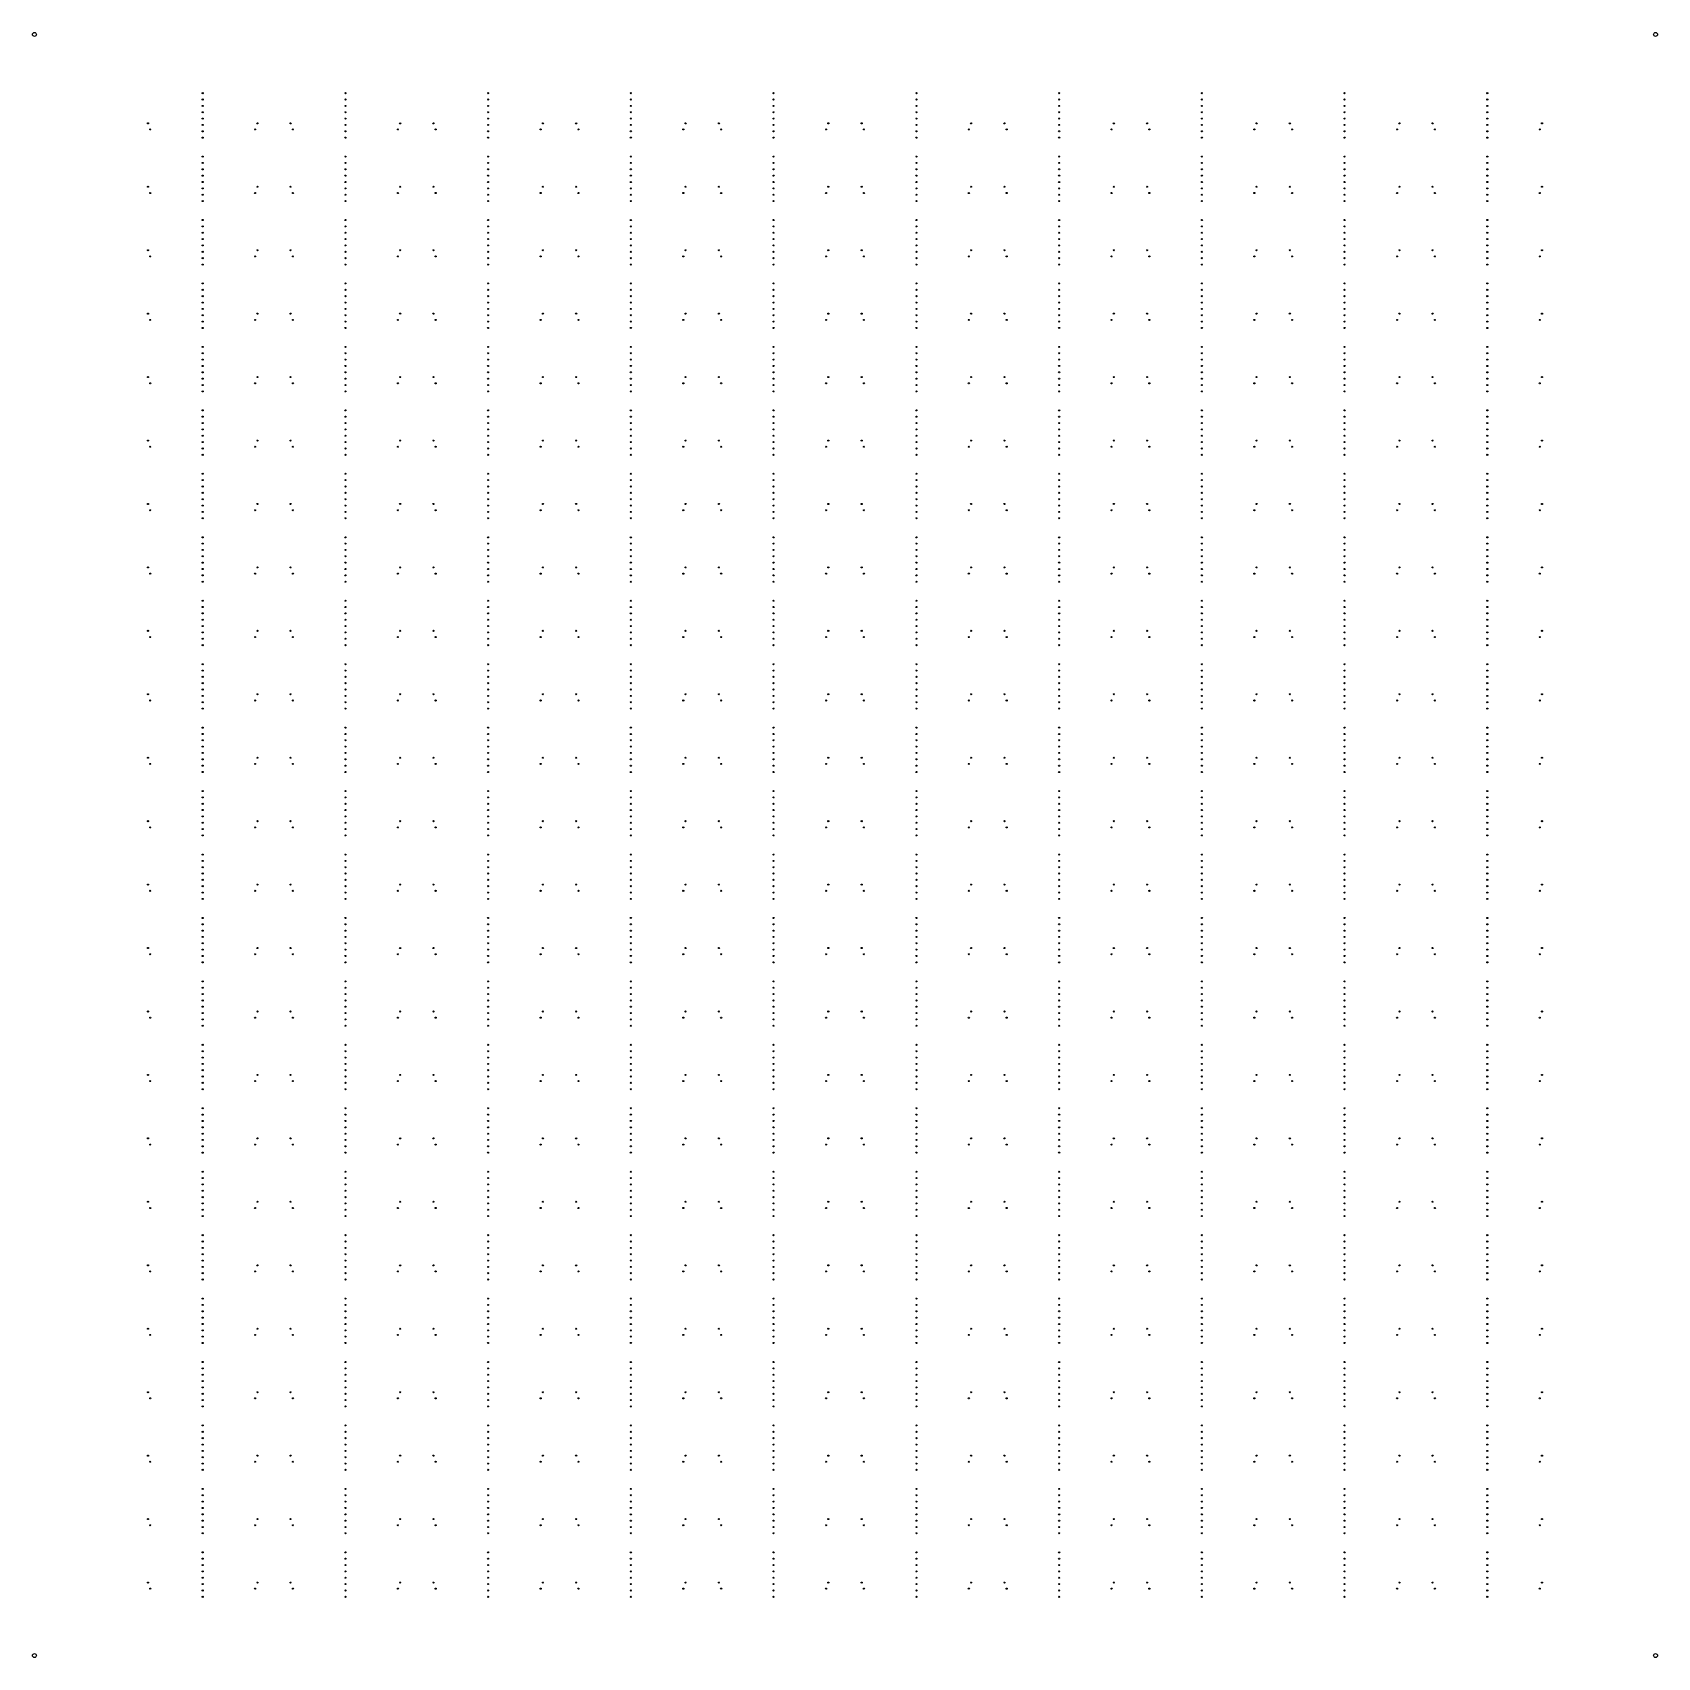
# Model space of a CAD drawing. Extents: x 50 to 173, y 50 to 173.
import ezdxf

# ---------------------------------------------------------------- set-up
doc = ezdxf.new("R2010")
doc.units = 0

msp = doc.modelspace()

# ---------------------------------------------------------------- linework, layer by layer
at = {"layer": '4H'}
for centre in [(50, 172.4), (172.4, 172.4), (50, 50), (172.4, 50)]:
    msp.add_circle(centre, 0.15, dxfattribs=at)
at = {"layer": 'PET'}
for centre in [(62.7, 167.97), (62.7, 167.49), (62.7, 167.01), (73.48, 167.97), (73.48, 167.49), (73.48, 167.01), (84.25, 167.97), (84.25, 167.49), (84.25, 167.01), (95.03, 167.97), (95.03, 167.49), (95.03, 167.01), (105.81, 167.97), (105.81, 167.49), (105.81, 167.01), (116.59, 167.97), (116.59, 167.49), (116.59, 167.01), (127.37, 167.97), (127.37, 167.49), (127.37, 167.01), (138.15, 167.97), (138.15, 167.49), (138.15, 167.01), (148.92, 167.97), (148.92, 167.49), (148.92, 167.01), (159.7, 167.97), (159.7, 167.49), (159.7, 167.01), (58.57, 165.69), (62.7, 166.53), (62.7, 166.05), (66.83, 165.69), (69.34, 165.69), (73.48, 166.53), (73.48, 166.05), (77.61, 165.69), (80.12, 165.69), (84.25, 166.53), (84.25, 166.05), (88.39, 165.69), (90.9, 165.69), (95.03, 166.53), (95.03, 166.05), (99.16, 165.69), (101.68, 165.69), (105.81, 166.53), (105.81, 166.05), (109.94, 165.69), (112.46, 165.69), (116.59, 166.53), (116.59, 166.05), (120.72, 165.69), (123.24, 165.69), (127.37, 166.53), (127.37, 166.05), (131.5, 165.69), (134.01, 165.69), (138.15, 166.53), (138.15, 166.05), (142.28, 165.69), (144.79, 165.69), (148.92, 166.53), (148.92, 166.05), (153.06, 165.69), (155.57, 165.69), (159.7, 166.53), (159.7, 166.05), (163.83, 165.69), (58.74, 165.23), (62.7, 165.57), (62.7, 165.09), (62.7, 164.61), (66.66, 165.23), (69.51, 165.23), (73.48, 165.57), (73.48, 165.09), (73.48, 164.61), (77.44, 165.23), (80.29, 165.23), (84.25, 165.57), (84.25, 165.09), (84.25, 164.61), (88.22, 165.23), (91.07, 165.23), (95.03, 165.57), (95.03, 165.09), (95.03, 164.61), (98.99, 165.23), (101.85, 165.23), (105.81, 165.57), (105.81, 165.09), (105.81, 164.61), (109.77, 165.23), (112.63, 165.23), (116.59, 165.57), (116.59, 165.09), (116.59, 164.61), (120.55, 165.23), (123.41, 165.23), (127.37, 165.57), (127.37, 165.09), (127.37, 164.61), (131.33, 165.23), (134.18, 165.23), (138.15, 165.57), (138.15, 165.09), (138.15, 164.61), (142.11, 165.23), (144.96, 165.23), (148.92, 165.57), (148.92, 165.09), (148.92, 164.61), (152.89, 165.23), (155.74, 165.23), (159.7, 165.57), (159.7, 165.09), (159.7, 164.61), (163.66, 165.23), (62.7, 163.18), (62.7, 162.7), (62.7, 162.22), (73.48, 163.18), (73.48, 162.7), (73.48, 162.22), (84.25, 163.18), (84.25, 162.7), (84.25, 162.22), (95.03, 163.18), (95.03, 162.7), (95.03, 162.22), (105.81, 163.18), (105.81, 162.7), (105.81, 162.22), (116.59, 163.18), (116.59, 162.7), (116.59, 162.22), (127.37, 163.18), (127.37, 162.7), (127.37, 162.22), (138.15, 163.18), (138.15, 162.7), (138.15, 162.22), (148.92, 163.18), (148.92, 162.7), (148.92, 162.22), (159.7, 163.18), (159.7, 162.7), (159.7, 162.22), (58.57, 160.9), (62.7, 161.74), (62.7, 161.26), (62.7, 160.78), (66.83, 160.9), (69.34, 160.9), (73.48, 161.74), (73.48, 161.26), (73.48, 160.78), (77.61, 160.9), (80.12, 160.9), (84.25, 161.74), (84.25, 161.26), (84.25, 160.78), (88.39, 160.9), (90.9, 160.9), (95.03, 161.74), (95.03, 161.26), (95.03, 160.78), (99.16, 160.9), (101.68, 160.9), (105.81, 161.74), (105.81, 161.26), (105.81, 160.78), (109.94, 160.9), (112.46, 160.9), (116.59, 161.74), (116.59, 161.26), (116.59, 160.78), (120.72, 160.9), (123.24, 160.9), (127.37, 161.74), (127.37, 161.26), (127.37, 160.78), (131.5, 160.9), (134.01, 160.9), (138.15, 161.74), (138.15, 161.26), (138.15, 160.78), (142.28, 160.9), (144.79, 160.9), (148.92, 161.74), (148.92, 161.26), (148.92, 160.78), (153.06, 160.9), (155.57, 160.9), (159.7, 161.74), (159.7, 161.26), (159.7, 160.78), (163.83, 160.9), (58.74, 160.43), (62.7, 160.3), (62.7, 159.82), (66.66, 160.43), (69.51, 160.43), (73.48, 160.3), (73.48, 159.82), (77.44, 160.43), (80.29, 160.43), (84.25, 160.3), (84.25, 159.82), (88.22, 160.43), (91.07, 160.43), (95.03, 160.3), (95.03, 159.82), (98.99, 160.43), (101.85, 160.43), (105.81, 160.3), (105.81, 159.82), (109.77, 160.43), (112.63, 160.43), (116.59, 160.3), (116.59, 159.82), (120.55, 160.43), (123.41, 160.43), (127.37, 160.3), (127.37, 159.82), (131.33, 160.43), (134.18, 160.43), (138.15, 160.3), (138.15, 159.82), (142.11, 160.43), (144.96, 160.43), (148.92, 160.3), (148.92, 159.82), (152.89, 160.43), (155.74, 160.43), (159.7, 160.3), (159.7, 159.82), (163.66, 160.43), (62.7, 158.39), (73.48, 158.39), (84.25, 158.39), (95.03, 158.39), (105.81, 158.39), (116.59, 158.39), (127.37, 158.39), (138.15, 158.39), (148.92, 158.39), (159.7, 158.39), (62.7, 157.91), (62.7, 157.43), (73.48, 157.91), (73.48, 157.43), (84.25, 157.91), (84.25, 157.43), (95.03, 157.91), (95.03, 157.43), (105.81, 157.91), (105.81, 157.43), (116.59, 157.91), (116.59, 157.43), (127.37, 157.91), (127.37, 157.43), (138.15, 157.91), (138.15, 157.43), (148.92, 157.91), (148.92, 157.43), (159.7, 157.91), (159.7, 157.43), (58.57, 156.11), (62.7, 156.95), (62.7, 156.47), (62.7, 155.99), (66.83, 156.11), (69.34, 156.11), (73.48, 156.95), (73.48, 156.47), (73.48, 155.99), (77.61, 156.11), (80.12, 156.11), (84.25, 156.95), (84.25, 156.47), (84.25, 155.99), (88.39, 156.11), (90.9, 156.11), (95.03, 156.95), (95.03, 156.47), (95.03, 155.99), (99.16, 156.11), (101.68, 156.11), (105.81, 156.95), (105.81, 156.47), (105.81, 155.99), (109.94, 156.11), (112.46, 156.11), (116.59, 156.95), (116.59, 156.47), (116.59, 155.99), (120.72, 156.11), (123.24, 156.11), (127.37, 156.95), (127.37, 156.47), (127.37, 155.99), (131.5, 156.11), (134.01, 156.11), (138.15, 156.95), (138.15, 156.47), (138.15, 155.99), (142.28, 156.11), (144.79, 156.11), (148.92, 156.95), (148.92, 156.47), (148.92, 155.99), (153.06, 156.11), (155.57, 156.11), (159.7, 156.95), (159.7, 156.47), (159.7, 155.99), (163.83, 156.11), (58.74, 155.64), (62.7, 155.51), (62.7, 155.03), (66.66, 155.64), (69.51, 155.64), (73.48, 155.51), (73.48, 155.03), (77.44, 155.64), (80.29, 155.64), (84.25, 155.51), (84.25, 155.03), (88.22, 155.64), (91.07, 155.64), (95.03, 155.51), (95.03, 155.03), (98.99, 155.64), (101.85, 155.64), (105.81, 155.51), (105.81, 155.03), (109.77, 155.64), (112.63, 155.64), (116.59, 155.51), (116.59, 155.03), (120.55, 155.64), (123.41, 155.64), (127.37, 155.51), (127.37, 155.03), (131.33, 155.64), (134.18, 155.64), (138.15, 155.51), (138.15, 155.03), (142.11, 155.64), (144.96, 155.64), (148.92, 155.51), (148.92, 155.03), (152.89, 155.64), (155.74, 155.64), (159.7, 155.51), (159.7, 155.03), (163.66, 155.64), (62.7, 153.6), (73.48, 153.6), (84.25, 153.6), (95.03, 153.6), (105.81, 153.6), (116.59, 153.6), (127.37, 153.6), (138.15, 153.6), (148.92, 153.6), (159.7, 153.6), (62.7, 153.12), (62.7, 152.64), (62.7, 152.16), (73.48, 153.12), (73.48, 152.64), (73.48, 152.16), (84.25, 153.12), (84.25, 152.64), (84.25, 152.16), (95.03, 153.12), (95.03, 152.64), (95.03, 152.16), (105.81, 153.12), (105.81, 152.64), (105.81, 152.16), (116.59, 153.12), (116.59, 152.64), (116.59, 152.16), (127.37, 153.12), (127.37, 152.64), (127.37, 152.16), (138.15, 153.12), (138.15, 152.64), (138.15, 152.16), (148.92, 153.12), (148.92, 152.64), (148.92, 152.16), (159.7, 153.12), (159.7, 152.64), (159.7, 152.16), (58.57, 151.32), (62.7, 151.68), (62.7, 151.2), (66.83, 151.32), (69.34, 151.32), (73.48, 151.68), (73.48, 151.2), (77.61, 151.32), (80.12, 151.32), (84.25, 151.68), (84.25, 151.2), (88.39, 151.32), (90.9, 151.32), (95.03, 151.68), (95.03, 151.2), (99.16, 151.32), (101.68, 151.32), (105.81, 151.68), (105.81, 151.2), (109.94, 151.32), (112.46, 151.32), (116.59, 151.68), (116.59, 151.2), (120.72, 151.32), (123.24, 151.32), (127.37, 151.68), (127.37, 151.2), (131.5, 151.32), (134.01, 151.32), (138.15, 151.68), (138.15, 151.2), (142.28, 151.32), (144.79, 151.32), (148.92, 151.68), (148.92, 151.2), (153.06, 151.32), (155.57, 151.32), (159.7, 151.68), (159.7, 151.2), (163.83, 151.32), (58.74, 150.85), (62.7, 150.72), (62.7, 150.24), (66.66, 150.85), (69.51, 150.85), (73.48, 150.72), (73.48, 150.24), (77.44, 150.85), (80.29, 150.85), (84.25, 150.72), (84.25, 150.24), (88.22, 150.85), (91.07, 150.85), (95.03, 150.72), (95.03, 150.24), (98.99, 150.85), (101.85, 150.85), (105.81, 150.72), (105.81, 150.24), (109.77, 150.85), (112.63, 150.85), (116.59, 150.72), (116.59, 150.24), (120.55, 150.85), (123.41, 150.85), (127.37, 150.72), (127.37, 150.24), (131.33, 150.85), (134.18, 150.85), (138.15, 150.72), (138.15, 150.24), (142.11, 150.85), (144.96, 150.85), (148.92, 150.72), (148.92, 150.24), (152.89, 150.85), (155.74, 150.85), (159.7, 150.72), (159.7, 150.24), (163.66, 150.85), (62.7, 148.81), (73.48, 148.81), (84.25, 148.81), (95.03, 148.81), (105.81, 148.81), (116.59, 148.81), (127.37, 148.81), (138.15, 148.81), (148.92, 148.81), (159.7, 148.81), (62.7, 148.33), (62.7, 147.85), (62.7, 147.37), (73.48, 148.33), (73.48, 147.85), (73.48, 147.37), (84.25, 148.33), (84.25, 147.85), (84.25, 147.37), (95.03, 148.33), (95.03, 147.85), (95.03, 147.37), (105.81, 148.33), (105.81, 147.85), (105.81, 147.37), (116.59, 148.33), (116.59, 147.85), (116.59, 147.37), (127.37, 148.33), (127.37, 147.85), (127.37, 147.37), (138.15, 148.33), (138.15, 147.85), (138.15, 147.37), (148.92, 148.33), (148.92, 147.85), (148.92, 147.37), (159.7, 148.33), (159.7, 147.85), (159.7, 147.37), (58.57, 146.53), (58.74, 146.06), (62.7, 146.89), (62.7, 146.41), (66.66, 146.06), (66.83, 146.53), (69.34, 146.53), (69.51, 146.06), (73.48, 146.89), (73.48, 146.41), (77.44, 146.06), (77.61, 146.53), (80.12, 146.53), (80.29, 146.06), (84.25, 146.89), (84.25, 146.41), (88.22, 146.06), (88.39, 146.53), (90.9, 146.53), (91.07, 146.06), (95.03, 146.89), (95.03, 146.41), (98.99, 146.06), (99.16, 146.53), (101.68, 146.53), (101.85, 146.06), (105.81, 146.89), (105.81, 146.41), (109.77, 146.06), (109.94, 146.53), (112.46, 146.53), (112.63, 146.06), (116.59, 146.89), (116.59, 146.41), (120.55, 146.06), (120.72, 146.53), (123.24, 146.53), (123.41, 146.06), (127.37, 146.89), (127.37, 146.41), (131.33, 146.06), (131.5, 146.53), (134.01, 146.53), (134.18, 146.06), (138.15, 146.89), (138.15, 146.41), (142.11, 146.06), (142.28, 146.53), (144.79, 146.53), (144.96, 146.06), (148.92, 146.89), (148.92, 146.41), (152.89, 146.06), (153.06, 146.53), (155.57, 146.53), (155.74, 146.06), (159.7, 146.89), (159.7, 146.41), (163.66, 146.06), (163.83, 146.53), (62.7, 145.93), (62.7, 145.45), (73.48, 145.93), (73.48, 145.45), (84.25, 145.93), (84.25, 145.45), (95.03, 145.93), (95.03, 145.45), (105.81, 145.93), (105.81, 145.45), (116.59, 145.93), (116.59, 145.45), (127.37, 145.93), (127.37, 145.45), (138.15, 145.93), (138.15, 145.45), (148.92, 145.93), (148.92, 145.45), (159.7, 145.93), (159.7, 145.45), (62.7, 144.02), (73.48, 144.02), (84.25, 144.02), (95.03, 144.02), (105.81, 144.02), (116.59, 144.02), (127.37, 144.02), (138.15, 144.02), (148.92, 144.02), (159.7, 144.02), (62.7, 143.54), (62.7, 143.06), (62.7, 142.58), (73.48, 143.54), (73.48, 143.06), (73.48, 142.58), (84.25, 143.54), (84.25, 143.06), (84.25, 142.58), (95.03, 143.54), (95.03, 143.06), (95.03, 142.58), (105.81, 143.54), (105.81, 143.06), (105.81, 142.58), (116.59, 143.54), (116.59, 143.06), (116.59, 142.58), (127.37, 143.54), (127.37, 143.06), (127.37, 142.58), (138.15, 143.54), (138.15, 143.06), (138.15, 142.58), (148.92, 143.54), (148.92, 143.06), (148.92, 142.58), (159.7, 143.54), (159.7, 143.06), (159.7, 142.58), (58.57, 141.74), (58.74, 141.27), (62.7, 142.1), (62.7, 141.62), (62.7, 141.14), (66.66, 141.27), (66.83, 141.74), (69.34, 141.74), (69.51, 141.27), (73.48, 142.1), (73.48, 141.62), (73.48, 141.14), (77.44, 141.27), (77.61, 141.74), (80.12, 141.74), (80.29, 141.27), (84.25, 142.1), (84.25, 141.62), (84.25, 141.14), (88.22, 141.27), (88.39, 141.74), (90.9, 141.74), (91.07, 141.27), (95.03, 142.1), (95.03, 141.62), (95.03, 141.14), (98.99, 141.27), (99.16, 141.74), (101.68, 141.74), (101.85, 141.27), (105.81, 142.1), (105.81, 141.62), (105.81, 141.14), (109.77, 141.27), (109.94, 141.74), (112.46, 141.74), (112.63, 141.27), (116.59, 142.1), (116.59, 141.62), (116.59, 141.14), (120.55, 141.27), (120.72, 141.74), (123.24, 141.74), (123.41, 141.27), (127.37, 142.1), (127.37, 141.62), (127.37, 141.14), (131.33, 141.27), (131.5, 141.74), (134.01, 141.74), (134.18, 141.27), (138.15, 142.1), (138.15, 141.62), (138.15, 141.14), (142.11, 141.27), (142.28, 141.74), (144.79, 141.74), (144.96, 141.27), (148.92, 142.1), (148.92, 141.62), (148.92, 141.14), (152.89, 141.27), (153.06, 141.74), (155.57, 141.74), (155.74, 141.27), (159.7, 142.1), (159.7, 141.62), (159.7, 141.14), (163.66, 141.27), (163.83, 141.74), (62.7, 140.66), (73.48, 140.66), (84.25, 140.66), (95.03, 140.66), (105.81, 140.66), (116.59, 140.66), (127.37, 140.66), (138.15, 140.66), (148.92, 140.66), (159.7, 140.66), (62.7, 139.23), (62.7, 138.75), (73.48, 139.23), (73.48, 138.75), (84.25, 139.23), (84.25, 138.75), (95.03, 139.23), (95.03, 138.75), (105.81, 139.23), (105.81, 138.75), (116.59, 139.23), (116.59, 138.75), (127.37, 139.23), (127.37, 138.75), (138.15, 139.23), (138.15, 138.75), (148.92, 139.23), (148.92, 138.75), (159.7, 139.23), (159.7, 138.75), (62.7, 138.27), (62.7, 137.79), (73.48, 138.27), (73.48, 137.79), (84.25, 138.27), (84.25, 137.79), (95.03, 138.27), (95.03, 137.79), (105.81, 138.27), (105.81, 137.79), (116.59, 138.27), (116.59, 137.79), (127.37, 138.27), (127.37, 137.79), (138.15, 138.27), (138.15, 137.79), (148.92, 138.27), (148.92, 137.79), (159.7, 138.27), (159.7, 137.79), (58.57, 136.95), (58.74, 136.48), (62.7, 137.31), (62.7, 136.83), (62.7, 136.35), (66.66, 136.48), (66.83, 136.95), (69.34, 136.95), (69.51, 136.48), (73.48, 137.31), (73.48, 136.83), (73.48, 136.35), (77.44, 136.48), (77.61, 136.95), (80.12, 136.95), (80.29, 136.48), (84.25, 137.31), (84.25, 136.83), (84.25, 136.35), (88.22, 136.48), (88.39, 136.95), (90.9, 136.95), (91.07, 136.48), (95.03, 137.31), (95.03, 136.83), (95.03, 136.35), (98.99, 136.48), (99.16, 136.95), (101.68, 136.95), (101.85, 136.48), (105.81, 137.31), (105.81, 136.83), (105.81, 136.35), (109.77, 136.48), (109.94, 136.95), (112.46, 136.95), (112.63, 136.48), (116.59, 137.31), (116.59, 136.83), (116.59, 136.35), (120.55, 136.48), (120.72, 136.95), (123.24, 136.95), (123.41, 136.48), (127.37, 137.31), (127.37, 136.83), (127.37, 136.35), (131.33, 136.48), (131.5, 136.95), (134.01, 136.95), (134.18, 136.48), (138.15, 137.31), (138.15, 136.83), (138.15, 136.35), (142.11, 136.48), (142.28, 136.95), (144.79, 136.95), (144.96, 136.48), (148.92, 137.31), (148.92, 136.83), (148.92, 136.35), (152.89, 136.48), (153.06, 136.95), (155.57, 136.95), (155.74, 136.48), (159.7, 137.31), (159.7, 136.83), (159.7, 136.35), (163.66, 136.48), (163.83, 136.95), (62.7, 135.87), (73.48, 135.87), (84.25, 135.87), (95.03, 135.87), (105.81, 135.87), (116.59, 135.87), (127.37, 135.87), (138.15, 135.87), (148.92, 135.87), (159.7, 135.87), (62.7, 134.43), (62.7, 133.96), (73.48, 134.43), (73.48, 133.96), (84.25, 134.43), (84.25, 133.96), (95.03, 134.43), (95.03, 133.96), (105.81, 134.43), (105.81, 133.96), (116.59, 134.43), (116.59, 133.96), (127.37, 134.43), (127.37, 133.96), (138.15, 134.43), (138.15, 133.96), (148.92, 134.43), (148.92, 133.96), (159.7, 134.43), (159.7, 133.96), (62.7, 133.48), (62.7, 133), (62.7, 132.52), (73.48, 133.48), (73.48, 133), (73.48, 132.52), (84.25, 133.48), (84.25, 133), (84.25, 132.52), (95.03, 133.48), (95.03, 133), (95.03, 132.52), (105.81, 133.48), (105.81, 133), (105.81, 132.52), (116.59, 133.48), (116.59, 133), (116.59, 132.52), (127.37, 133.48), (127.37, 133), (127.37, 132.52), (138.15, 133.48), (138.15, 133), (138.15, 132.52), (148.92, 133.48), (148.92, 133), (148.92, 132.52), (159.7, 133.48), (159.7, 133), (159.7, 132.52), (58.57, 132.16), (58.74, 131.69), (62.7, 132.04), (62.7, 131.56), (66.66, 131.69), (66.83, 132.16), (69.34, 132.16), (69.51, 131.69), (73.48, 132.04), (73.48, 131.56), (77.44, 131.69), (77.61, 132.16), (80.12, 132.16), (80.29, 131.69), (84.25, 132.04), (84.25, 131.56), (88.22, 131.69), (88.39, 132.16), (90.9, 132.16), (91.07, 131.69), (95.03, 132.04), (95.03, 131.56), (98.99, 131.69), (99.16, 132.16), (101.68, 132.16), (101.85, 131.69), (105.81, 132.04), (105.81, 131.56), (109.77, 131.69), (109.94, 132.16), (112.46, 132.16), (112.63, 131.69), (116.59, 132.04), (116.59, 131.56), (120.55, 131.69), (120.72, 132.16), (123.24, 132.16), (123.41, 131.69), (127.37, 132.04), (127.37, 131.56), (131.33, 131.69), (131.5, 132.16), (134.01, 132.16), (134.18, 131.69), (138.15, 132.04), (138.15, 131.56), (142.11, 131.69), (142.28, 132.16), (144.79, 132.16), (144.96, 131.69), (148.92, 132.04), (148.92, 131.56), (152.89, 131.69), (153.06, 132.16), (155.57, 132.16), (155.74, 131.69), (159.7, 132.04), (159.7, 131.56), (163.66, 131.69), (163.83, 132.16), (62.7, 131.08), (73.48, 131.08), (84.25, 131.08), (95.03, 131.08), (105.81, 131.08), (116.59, 131.08), (127.37, 131.08), (138.15, 131.08), (148.92, 131.08), (159.7, 131.08), (62.7, 129.64), (62.7, 129.17), (73.48, 129.64), (73.48, 129.17), (84.25, 129.64), (84.25, 129.17), (95.03, 129.64), (95.03, 129.17), (105.81, 129.64), (105.81, 129.17), (116.59, 129.64), (116.59, 129.17), (127.37, 129.64), (127.37, 129.17), (138.15, 129.64), (138.15, 129.17), (148.92, 129.64), (148.92, 129.17), (159.7, 129.64), (159.7, 129.17), (62.7, 128.69), (62.7, 128.21), (62.7, 127.73), (73.48, 128.69), (73.48, 128.21), (73.48, 127.73), (84.25, 128.69), (84.25, 128.21), (84.25, 127.73), (95.03, 128.69), (95.03, 128.21), (95.03, 127.73), (105.81, 128.69), (105.81, 128.21), (105.81, 127.73), (116.59, 128.69), (116.59, 128.21), (116.59, 127.73), (127.37, 128.69), (127.37, 128.21), (127.37, 127.73), (138.15, 128.69), (138.15, 128.21), (138.15, 127.73), (148.92, 128.69), (148.92, 128.21), (148.92, 127.73), (159.7, 128.69), (159.7, 128.21), (159.7, 127.73), (58.57, 127.37), (58.74, 126.9), (62.7, 127.25), (62.7, 126.77), (66.66, 126.9), (66.83, 127.37), (69.34, 127.37), (69.51, 126.9), (73.48, 127.25), (73.48, 126.77), (77.44, 126.9), (77.61, 127.37), (80.12, 127.37), (80.29, 126.9), (84.25, 127.25), (84.25, 126.77), (88.22, 126.9), (88.39, 127.37), (90.9, 127.37), (91.07, 126.9), (95.03, 127.25), (95.03, 126.77), (98.99, 126.9), (99.16, 127.37), (101.68, 127.37), (101.85, 126.9), (105.81, 127.25), (105.81, 126.77), (109.77, 126.9), (109.94, 127.37), (112.46, 127.37), (112.63, 126.9), (116.59, 127.25), (116.59, 126.77), (120.55, 126.9), (120.72, 127.37), (123.24, 127.37), (123.41, 126.9), (127.37, 127.25), (127.37, 126.77), (131.33, 126.9), (131.5, 127.37), (134.01, 127.37), (134.18, 126.9), (138.15, 127.25), (138.15, 126.77), (142.11, 126.9), (142.28, 127.37), (144.79, 127.37), (144.96, 126.9), (148.92, 127.25), (148.92, 126.77), (152.89, 126.9), (153.06, 127.37), (155.57, 127.37), (155.74, 126.9), (159.7, 127.25), (159.7, 126.77), (163.66, 126.9), (163.83, 127.37), (62.7, 126.29), (73.48, 126.29), (84.25, 126.29), (95.03, 126.29), (105.81, 126.29), (116.59, 126.29), (127.37, 126.29), (138.15, 126.29), (148.92, 126.29), (159.7, 126.29), (62.7, 124.85), (62.7, 124.37), (73.48, 124.85), (73.48, 124.37), (84.25, 124.85), (84.25, 124.37), (95.03, 124.85), (95.03, 124.37), (105.81, 124.85), (105.81, 124.37), (116.59, 124.85), (116.59, 124.37), (127.37, 124.85), (127.37, 124.37), (138.15, 124.85), (138.15, 124.37), (148.92, 124.85), (148.92, 124.37), (159.7, 124.85), (159.7, 124.37), (62.7, 123.9), (62.7, 123.42), (62.7, 122.94), (73.48, 123.9), (73.48, 123.42), (73.48, 122.94), (84.25, 123.9), (84.25, 123.42), (84.25, 122.94), (95.03, 123.9), (95.03, 123.42), (95.03, 122.94), (105.81, 123.9), (105.81, 123.42), (105.81, 122.94), (116.59, 123.9), (116.59, 123.42), (116.59, 122.94), (127.37, 123.9), (127.37, 123.42), (127.37, 122.94), (138.15, 123.9), (138.15, 123.42), (138.15, 122.94), (148.92, 123.9), (148.92, 123.42), (148.92, 122.94), (159.7, 123.9), (159.7, 123.42), (159.7, 122.94), (58.57, 122.58), (58.74, 122.11), (62.7, 122.46), (62.7, 121.98), (62.7, 121.5), (66.66, 122.11), (66.83, 122.58), (69.34, 122.58), (69.51, 122.11), (73.48, 122.46), (73.48, 121.98), (73.48, 121.5), (77.44, 122.11), (77.61, 122.58), (80.12, 122.58), (80.29, 122.11), (84.25, 122.46), (84.25, 121.98), (84.25, 121.5), (88.22, 122.11), (88.39, 122.58), (90.9, 122.58), (91.07, 122.11), (95.03, 122.46), (95.03, 121.98), (95.03, 121.5), (98.99, 122.11), (99.16, 122.58), (101.68, 122.58), (101.85, 122.11), (105.81, 122.46), (105.81, 121.98), (105.81, 121.5), (109.77, 122.11), (109.94, 122.58), (112.46, 122.58), (112.63, 122.11), (116.59, 122.46), (116.59, 121.98), (116.59, 121.5), (120.55, 122.11), (120.72, 122.58), (123.24, 122.58), (123.41, 122.11), (127.37, 122.46), (127.37, 121.98), (127.37, 121.5), (131.33, 122.11), (131.5, 122.58), (134.01, 122.58), (134.18, 122.11), (138.15, 122.46), (138.15, 121.98), (138.15, 121.5), (142.11, 122.11), (142.28, 122.58), (144.79, 122.58), (144.96, 122.11), (148.92, 122.46), (148.92, 121.98), (148.92, 121.5), (152.89, 122.11), (153.06, 122.58), (155.57, 122.58), (155.74, 122.11), (159.7, 122.46), (159.7, 121.98), (159.7, 121.5), (163.66, 122.11), (163.83, 122.58), (62.7, 120.06), (62.7, 119.58), (62.7, 119.11), (73.48, 120.06), (73.48, 119.58), (73.48, 119.11), (84.25, 120.06), (84.25, 119.58), (84.25, 119.11), (95.03, 120.06), (95.03, 119.58), (95.03, 119.11), (105.81, 120.06), (105.81, 119.58), (105.81, 119.11), (116.59, 120.06), (116.59, 119.58), (116.59, 119.11), (127.37, 120.06), (127.37, 119.58), (127.37, 119.11), (138.15, 120.06), (138.15, 119.58), (138.15, 119.11), (148.92, 120.06), (148.92, 119.58), (148.92, 119.11), (159.7, 120.06), (159.7, 119.58), (159.7, 119.11), (58.57, 117.79), (62.7, 118.63), (62.7, 118.15), (66.83, 117.79), (69.34, 117.79), (73.48, 118.63), (73.48, 118.15), (77.61, 117.79), (80.12, 117.79), (84.25, 118.63), (84.25, 118.15), (88.39, 117.79), (90.9, 117.79), (95.03, 118.63), (95.03, 118.15), (99.16, 117.79), (101.68, 117.79), (105.81, 118.63), (105.81, 118.15), (109.94, 117.79), (112.46, 117.79), (116.59, 118.63), (116.59, 118.15), (120.72, 117.79), (123.24, 117.79), (127.37, 118.63), (127.37, 118.15), (131.5, 117.79), (134.01, 117.79), (138.15, 118.63), (138.15, 118.15), (142.28, 117.79), (144.79, 117.79), (148.92, 118.63), (148.92, 118.15), (153.06, 117.79), (155.57, 117.79), (159.7, 118.63), (159.7, 118.15), (163.83, 117.79), (58.74, 117.32), (62.7, 117.67), (62.7, 117.19), (62.7, 116.71), (66.66, 117.32), (69.51, 117.32), (73.48, 117.67), (73.48, 117.19), (73.48, 116.71), (77.44, 117.32), (80.29, 117.32), (84.25, 117.67), (84.25, 117.19), (84.25, 116.71), (88.22, 117.32), (91.07, 117.32), (95.03, 117.67), (95.03, 117.19), (95.03, 116.71), (98.99, 117.32), (101.85, 117.32), (105.81, 117.67), (105.81, 117.19), (105.81, 116.71), (109.77, 117.32), (112.63, 117.32), (116.59, 117.67), (116.59, 117.19), (116.59, 116.71), (120.55, 117.32), (123.41, 117.32), (127.37, 117.67), (127.37, 117.19), (127.37, 116.71), (131.33, 117.32), (134.18, 117.32), (138.15, 117.67), (138.15, 117.19), (138.15, 116.71), (142.11, 117.32), (144.96, 117.32), (148.92, 117.67), (148.92, 117.19), (148.92, 116.71), (152.89, 117.32), (155.74, 117.32), (159.7, 117.67), (159.7, 117.19), (159.7, 116.71), (163.66, 117.32), (62.7, 115.27), (62.7, 114.79), (62.7, 114.31), (73.48, 115.27), (73.48, 114.79), (73.48, 114.31), (84.25, 115.27), (84.25, 114.79), (84.25, 114.31), (95.03, 115.27), (95.03, 114.79), (95.03, 114.31), (105.81, 115.27), (105.81, 114.79), (105.81, 114.31), (116.59, 115.27), (116.59, 114.79), (116.59, 114.31), (127.37, 115.27), (127.37, 114.79), (127.37, 114.31), (138.15, 115.27), (138.15, 114.79), (138.15, 114.31), (148.92, 115.27), (148.92, 114.79), (148.92, 114.31), (159.7, 115.27), (159.7, 114.79), (159.7, 114.31), (58.57, 113), (62.7, 113.84), (62.7, 113.36), (66.83, 113), (69.34, 113), (73.48, 113.84), (73.48, 113.36), (77.61, 113), (80.12, 113), (84.25, 113.84), (84.25, 113.36), (88.39, 113), (90.9, 113), (95.03, 113.84), (95.03, 113.36), (99.16, 113), (101.68, 113), (105.81, 113.84), (105.81, 113.36), (109.94, 113), (112.46, 113), (116.59, 113.84), (116.59, 113.36), (120.72, 113), (123.24, 113), (127.37, 113.84), (127.37, 113.36), (131.5, 113), (134.01, 113), (138.15, 113.84), (138.15, 113.36), (142.28, 113), (144.79, 113), (148.92, 113.84), (148.92, 113.36), (153.06, 113), (155.57, 113), (159.7, 113.84), (159.7, 113.36), (163.83, 113), (58.74, 112.53), (62.7, 112.88), (62.7, 112.4), (62.7, 111.92), (66.66, 112.53), (69.51, 112.53), (73.48, 112.88), (73.48, 112.4), (73.48, 111.92), (77.44, 112.53), (80.29, 112.53), (84.25, 112.88), (84.25, 112.4), (84.25, 111.92), (88.22, 112.53), (91.07, 112.53), (95.03, 112.88), (95.03, 112.4), (95.03, 111.92), (98.99, 112.53), (101.85, 112.53), (105.81, 112.88), (105.81, 112.4), (105.81, 111.92), (109.77, 112.53), (112.63, 112.53), (116.59, 112.88), (116.59, 112.4), (116.59, 111.92), (120.55, 112.53), (123.41, 112.53), (127.37, 112.88), (127.37, 112.4), (127.37, 111.92), (131.33, 112.53), (134.18, 112.53), (138.15, 112.88), (138.15, 112.4), (138.15, 111.92), (142.11, 112.53), (144.96, 112.53), (148.92, 112.88), (148.92, 112.4), (148.92, 111.92), (152.89, 112.53), (155.74, 112.53), (159.7, 112.88), (159.7, 112.4), (159.7, 111.92), (163.66, 112.53), (62.7, 110.48), (73.48, 110.48), (84.25, 110.48), (95.03, 110.48), (105.81, 110.48), (116.59, 110.48), (127.37, 110.48), (138.15, 110.48), (148.92, 110.48), (159.7, 110.48), (62.7, 110), (62.7, 109.52), (73.48, 110), (73.48, 109.52), (84.25, 110), (84.25, 109.52), (95.03, 110), (95.03, 109.52), (105.81, 110), (105.81, 109.52), (116.59, 110), (116.59, 109.52), (127.37, 110), (127.37, 109.52), (138.15, 110), (138.15, 109.52), (148.92, 110), (148.92, 109.52), (159.7, 110), (159.7, 109.52), (58.57, 108.21), (62.7, 109.05), (62.7, 108.57), (62.7, 108.09), (66.83, 108.21), (69.34, 108.21), (73.48, 109.05), (73.48, 108.57), (73.48, 108.09), (77.61, 108.21), (80.12, 108.21), (84.25, 109.05), (84.25, 108.57), (84.25, 108.09), (88.39, 108.21), (90.9, 108.21), (95.03, 109.05), (95.03, 108.57), (95.03, 108.09), (99.16, 108.21), (101.68, 108.21), (105.81, 109.05), (105.81, 108.57), (105.81, 108.09), (109.94, 108.21), (112.46, 108.21), (116.59, 109.05), (116.59, 108.57), (116.59, 108.09), (120.72, 108.21), (123.24, 108.21), (127.37, 109.05), (127.37, 108.57), (127.37, 108.09), (131.5, 108.21), (134.01, 108.21), (138.15, 109.05), (138.15, 108.57), (138.15, 108.09), (142.28, 108.21), (144.79, 108.21), (148.92, 109.05), (148.92, 108.57), (148.92, 108.09), (153.06, 108.21), (155.57, 108.21), (159.7, 109.05), (159.7, 108.57), (159.7, 108.09), (163.83, 108.21), (58.74, 107.74), (62.7, 107.61), (62.7, 107.13), (66.66, 107.74), (69.51, 107.74), (73.48, 107.61), (73.48, 107.13), (77.44, 107.74), (80.29, 107.74), (84.25, 107.61), (84.25, 107.13), (88.22, 107.74), (91.07, 107.74), (95.03, 107.61), (95.03, 107.13), (98.99, 107.74), (101.85, 107.74), (105.81, 107.61), (105.81, 107.13), (109.77, 107.74), (112.63, 107.74), (116.59, 107.61), (116.59, 107.13), (120.55, 107.74), (123.41, 107.74), (127.37, 107.61), (127.37, 107.13), (131.33, 107.74), (134.18, 107.74), (138.15, 107.61), (138.15, 107.13), (142.11, 107.74), (144.96, 107.74), (148.92, 107.61), (148.92, 107.13), (152.89, 107.74), (155.74, 107.74), (159.7, 107.61), (159.7, 107.13), (163.66, 107.74), (62.7, 105.69), (73.48, 105.69), (84.25, 105.69), (95.03, 105.69), (105.81, 105.69), (116.59, 105.69), (127.37, 105.69), (138.15, 105.69), (148.92, 105.69), (159.7, 105.69), (62.7, 105.21), (62.7, 104.73), (73.48, 105.21), (73.48, 104.73), (84.25, 105.21), (84.25, 104.73), (95.03, 105.21), (95.03, 104.73), (105.81, 105.21), (105.81, 104.73), (116.59, 105.21), (116.59, 104.73), (127.37, 105.21), (127.37, 104.73), (138.15, 105.21), (138.15, 104.73), (148.92, 105.21), (148.92, 104.73), (159.7, 105.21), (159.7, 104.73), (58.57, 103.42), (62.7, 104.26), (62.7, 103.78), (62.7, 103.3), (66.83, 103.42), (69.34, 103.42), (73.48, 104.26), (73.48, 103.78), (73.48, 103.3), (77.61, 103.42), (80.12, 103.42), (84.25, 104.26), (84.25, 103.78), (84.25, 103.3), (88.39, 103.42), (90.9, 103.42), (95.03, 104.26), (95.03, 103.78), (95.03, 103.3), (99.16, 103.42), (101.68, 103.42), (105.81, 104.26), (105.81, 103.78), (105.81, 103.3), (109.94, 103.42), (112.46, 103.42), (116.59, 104.26), (116.59, 103.78), (116.59, 103.3), (120.72, 103.42), (123.24, 103.42), (127.37, 104.26), (127.37, 103.78), (127.37, 103.3), (131.5, 103.42), (134.01, 103.42), (138.15, 104.26), (138.15, 103.78), (138.15, 103.3), (142.28, 103.42), (144.79, 103.42), (148.92, 104.26), (148.92, 103.78), (148.92, 103.3), (153.06, 103.42), (155.57, 103.42), (159.7, 104.26), (159.7, 103.78), (159.7, 103.3), (163.83, 103.42), (58.74, 102.95), (62.7, 102.82), (62.7, 102.34), (66.66, 102.95), (69.51, 102.95), (73.48, 102.82), (73.48, 102.34), (77.44, 102.95), (80.29, 102.95), (84.25, 102.82), (84.25, 102.34), (88.22, 102.95), (91.07, 102.95), (95.03, 102.82), (95.03, 102.34), (98.99, 102.95), (101.85, 102.95), (105.81, 102.82), (105.81, 102.34), (109.77, 102.95), (112.63, 102.95), (116.59, 102.82), (116.59, 102.34), (120.55, 102.95), (123.41, 102.95), (127.37, 102.82), (127.37, 102.34), (131.33, 102.95), (134.18, 102.95), (138.15, 102.82), (138.15, 102.34), (142.11, 102.95), (144.96, 102.95), (148.92, 102.82), (148.92, 102.34), (152.89, 102.95), (155.74, 102.95), (159.7, 102.82), (159.7, 102.34), (163.66, 102.95), (62.7, 100.9), (73.48, 100.9), (84.25, 100.9), (95.03, 100.9), (105.81, 100.9), (116.59, 100.9), (127.37, 100.9), (138.15, 100.9), (148.92, 100.9), (159.7, 100.9), (62.7, 100.42), (62.7, 99.94), (62.7, 99.46), (73.48, 100.42), (73.48, 99.94), (73.48, 99.46), (84.25, 100.42), (84.25, 99.94), (84.25, 99.46), (95.03, 100.42), (95.03, 99.94), (95.03, 99.46), (105.81, 100.42), (105.81, 99.94), (105.81, 99.46), (116.59, 100.42), (116.59, 99.94), (116.59, 99.46), (127.37, 100.42), (127.37, 99.94), (127.37, 99.46), (138.15, 100.42), (138.15, 99.94), (138.15, 99.46), (148.92, 100.42), (148.92, 99.94), (148.92, 99.46), (159.7, 100.42), (159.7, 99.94), (159.7, 99.46), (58.57, 98.63), (58.74, 98.16), (62.7, 98.99), (62.7, 98.51), (66.66, 98.16), (66.83, 98.63), (69.34, 98.63), (69.51, 98.16), (73.48, 98.99), (73.48, 98.51), (77.44, 98.16), (77.61, 98.63), (80.12, 98.63), (80.29, 98.16), (84.25, 98.99), (84.25, 98.51), (88.22, 98.16), (88.39, 98.63), (90.9, 98.63), (91.07, 98.16), (95.03, 98.99), (95.03, 98.51), (98.99, 98.16), (99.16, 98.63), (101.68, 98.63), (101.85, 98.16), (105.81, 98.99), (105.81, 98.51), (109.77, 98.16), (109.94, 98.63), (112.46, 98.63), (112.63, 98.16), (116.59, 98.99), (116.59, 98.51), (120.55, 98.16), (120.72, 98.63), (123.24, 98.63), (123.41, 98.16), (127.37, 98.99), (127.37, 98.51), (131.33, 98.16), (131.5, 98.63), (134.01, 98.63), (134.18, 98.16), (138.15, 98.99), (138.15, 98.51), (142.11, 98.16), (142.28, 98.63), (144.79, 98.63), (144.96, 98.16), (148.92, 98.99), (148.92, 98.51), (152.89, 98.16), (153.06, 98.63), (155.57, 98.63), (155.74, 98.16), (159.7, 98.99), (159.7, 98.51), (163.66, 98.16), (163.83, 98.63), (62.7, 98.03), (62.7, 97.55), (73.48, 98.03), (73.48, 97.55), (84.25, 98.03), (84.25, 97.55), (95.03, 98.03), (95.03, 97.55), (105.81, 98.03), (105.81, 97.55), (116.59, 98.03), (116.59, 97.55), (127.37, 98.03), (127.37, 97.55), (138.15, 98.03), (138.15, 97.55), (148.92, 98.03), (148.92, 97.55), (159.7, 98.03), (159.7, 97.55), (62.7, 96.11), (73.48, 96.11), (84.25, 96.11), (95.03, 96.11), (105.81, 96.11), (116.59, 96.11), (127.37, 96.11), (138.15, 96.11), (148.92, 96.11), (159.7, 96.11), (62.7, 95.63), (62.7, 95.15), (62.7, 94.67), (73.48, 95.63), (73.48, 95.15), (73.48, 94.67), (84.25, 95.63), (84.25, 95.15), (84.25, 94.67), (95.03, 95.63), (95.03, 95.15), (95.03, 94.67), (105.81, 95.63), (105.81, 95.15), (105.81, 94.67), (116.59, 95.63), (116.59, 95.15), (116.59, 94.67), (127.37, 95.63), (127.37, 95.15), (127.37, 94.67), (138.15, 95.63), (138.15, 95.15), (138.15, 94.67), (148.92, 95.63), (148.92, 95.15), (148.92, 94.67), (159.7, 95.63), (159.7, 95.15), (159.7, 94.67), (58.57, 93.84), (58.74, 93.37), (62.7, 94.2), (62.7, 93.72), (66.66, 93.37), (66.83, 93.84), (69.34, 93.84), (69.51, 93.37), (73.48, 94.2), (73.48, 93.72), (77.44, 93.37), (77.61, 93.84), (80.12, 93.84), (80.29, 93.37), (84.25, 94.2), (84.25, 93.72), (88.22, 93.37), (88.39, 93.84), (90.9, 93.84), (91.07, 93.37), (95.03, 94.2), (95.03, 93.72), (98.99, 93.37), (99.16, 93.84), (101.68, 93.84), (101.85, 93.37), (105.81, 94.2), (105.81, 93.72), (109.77, 93.37), (109.94, 93.84), (112.46, 93.84), (112.63, 93.37), (116.59, 94.2), (116.59, 93.72), (120.55, 93.37), (120.72, 93.84), (123.24, 93.84), (123.41, 93.37), (127.37, 94.2), (127.37, 93.72), (131.33, 93.37), (131.5, 93.84), (134.01, 93.84), (134.18, 93.37), (138.15, 94.2), (138.15, 93.72), (142.11, 93.37), (142.28, 93.84), (144.79, 93.84), (144.96, 93.37), (148.92, 94.2), (148.92, 93.72), (152.89, 93.37), (153.06, 93.84), (155.57, 93.84), (155.74, 93.37), (159.7, 94.2), (159.7, 93.72), (163.66, 93.37), (163.83, 93.84), (62.7, 93.24), (62.7, 92.76), (73.48, 93.24), (73.48, 92.76), (84.25, 93.24), (84.25, 92.76), (95.03, 93.24), (95.03, 92.76), (105.81, 93.24), (105.81, 92.76), (116.59, 93.24), (116.59, 92.76), (127.37, 93.24), (127.37, 92.76), (138.15, 93.24), (138.15, 92.76), (148.92, 93.24), (148.92, 92.76), (159.7, 93.24), (159.7, 92.76), (62.7, 91.32), (62.7, 90.84), (73.48, 91.32), (73.48, 90.84), (84.25, 91.32), (84.25, 90.84), (95.03, 91.32), (95.03, 90.84), (105.81, 91.32), (105.81, 90.84), (116.59, 91.32), (116.59, 90.84), (127.37, 91.32), (127.37, 90.84), (138.15, 91.32), (138.15, 90.84), (148.92, 91.32), (148.92, 90.84), (159.7, 91.32), (159.7, 90.84), (62.7, 90.36), (62.7, 89.88), (73.48, 90.36), (73.48, 89.88), (84.25, 90.36), (84.25, 89.88), (95.03, 90.36), (95.03, 89.88), (105.81, 90.36), (105.81, 89.88), (116.59, 90.36), (116.59, 89.88), (127.37, 90.36), (127.37, 89.88), (138.15, 90.36), (138.15, 89.88), (148.92, 90.36), (148.92, 89.88), (159.7, 90.36), (159.7, 89.88), (58.57, 89.05), (58.74, 88.58), (62.7, 89.4), (62.7, 88.93), (62.7, 88.45), (66.66, 88.58), (66.83, 89.05), (69.34, 89.05), (69.51, 88.58), (73.48, 89.4), (73.48, 88.93), (73.48, 88.45), (77.44, 88.58), (77.61, 89.05), (80.12, 89.05), (80.29, 88.58), (84.25, 89.4), (84.25, 88.93), (84.25, 88.45), (88.22, 88.58), (88.39, 89.05), (90.9, 89.05), (91.07, 88.58), (95.03, 89.4), (95.03, 88.93), (95.03, 88.45), (98.99, 88.58), (99.16, 89.05), (101.68, 89.05), (101.85, 88.58), (105.81, 89.4), (105.81, 88.93), (105.81, 88.45), (109.77, 88.58), (109.94, 89.05), (112.46, 89.05), (112.63, 88.58), (116.59, 89.4), (116.59, 88.93), (116.59, 88.45), (120.55, 88.58), (120.72, 89.05), (123.24, 89.05), (123.41, 88.58), (127.37, 89.4), (127.37, 88.93), (127.37, 88.45), (131.33, 88.58), (131.5, 89.05), (134.01, 89.05), (134.18, 88.58), (138.15, 89.4), (138.15, 88.93), (138.15, 88.45), (142.11, 88.58), (142.28, 89.05), (144.79, 89.05), (144.96, 88.58), (148.92, 89.4), (148.92, 88.93), (148.92, 88.45), (152.89, 88.58), (153.06, 89.05), (155.57, 89.05), (155.74, 88.58), (159.7, 89.4), (159.7, 88.93), (159.7, 88.45), (163.66, 88.58), (163.83, 89.05), (62.7, 87.97), (73.48, 87.97), (84.25, 87.97), (95.03, 87.97), (105.81, 87.97), (116.59, 87.97), (127.37, 87.97), (138.15, 87.97), (148.92, 87.97), (159.7, 87.97), (62.7, 86.53), (62.7, 86.05), (73.48, 86.53), (73.48, 86.05), (84.25, 86.53), (84.25, 86.05), (95.03, 86.53), (95.03, 86.05), (105.81, 86.53), (105.81, 86.05), (116.59, 86.53), (116.59, 86.05), (127.37, 86.53), (127.37, 86.05), (138.15, 86.53), (138.15, 86.05), (148.92, 86.53), (148.92, 86.05), (159.7, 86.53), (159.7, 86.05), (62.7, 85.57), (62.7, 85.09), (73.48, 85.57), (73.48, 85.09), (84.25, 85.57), (84.25, 85.09), (95.03, 85.57), (95.03, 85.09), (105.81, 85.57), (105.81, 85.09), (116.59, 85.57), (116.59, 85.09), (127.37, 85.57), (127.37, 85.09), (138.15, 85.57), (138.15, 85.09), (148.92, 85.57), (148.92, 85.09), (159.7, 85.57), (159.7, 85.09), (58.57, 84.26), (58.74, 83.79), (62.7, 84.61), (62.7, 84.14), (62.7, 83.66), (66.66, 83.79), (66.83, 84.26), (69.34, 84.26), (69.51, 83.79), (73.48, 84.61), (73.48, 84.14), (73.48, 83.66), (77.44, 83.79), (77.61, 84.26), (80.12, 84.26), (80.29, 83.79), (84.25, 84.61), (84.25, 84.14), (84.25, 83.66), (88.22, 83.79), (88.39, 84.26), (90.9, 84.26), (91.07, 83.79), (95.03, 84.61), (95.03, 84.14), (95.03, 83.66), (98.99, 83.79), (99.16, 84.26), (101.68, 84.26), (101.85, 83.79), (105.81, 84.61), (105.81, 84.14), (105.81, 83.66), (109.77, 83.79), (109.94, 84.26), (112.46, 84.26), (112.63, 83.79), (116.59, 84.61), (116.59, 84.14), (116.59, 83.66), (120.55, 83.79), (120.72, 84.26), (123.24, 84.26), (123.41, 83.79), (127.37, 84.61), (127.37, 84.14), (127.37, 83.66), (131.33, 83.79), (131.5, 84.26), (134.01, 84.26), (134.18, 83.79), (138.15, 84.61), (138.15, 84.14), (138.15, 83.66), (142.11, 83.79), (142.28, 84.26), (144.79, 84.26), (144.96, 83.79), (148.92, 84.61), (148.92, 84.14), (148.92, 83.66), (152.89, 83.79), (153.06, 84.26), (155.57, 84.26), (155.74, 83.79), (159.7, 84.61), (159.7, 84.14), (159.7, 83.66), (163.66, 83.79), (163.83, 84.26), (62.7, 83.18), (73.48, 83.18), (84.25, 83.18), (95.03, 83.18), (105.81, 83.18), (116.59, 83.18), (127.37, 83.18), (138.15, 83.18), (148.92, 83.18), (159.7, 83.18), (62.7, 81.74), (62.7, 81.26), (73.48, 81.74), (73.48, 81.26), (84.25, 81.74), (84.25, 81.26), (95.03, 81.74), (95.03, 81.26), (105.81, 81.74), (105.81, 81.26), (116.59, 81.74), (116.59, 81.26), (127.37, 81.74), (127.37, 81.26), (138.15, 81.74), (138.15, 81.26), (148.92, 81.74), (148.92, 81.26), (159.7, 81.74), (159.7, 81.26), (62.7, 80.78), (62.7, 80.3), (62.7, 79.82), (73.48, 80.78), (73.48, 80.3), (73.48, 79.82), (84.25, 80.78), (84.25, 80.3), (84.25, 79.82), (95.03, 80.78), (95.03, 80.3), (95.03, 79.82), (105.81, 80.78), (105.81, 80.3), (105.81, 79.82), (116.59, 80.78), (116.59, 80.3), (116.59, 79.82), (127.37, 80.78), (127.37, 80.3), (127.37, 79.82), (138.15, 80.78), (138.15, 80.3), (138.15, 79.82), (148.92, 80.78), (148.92, 80.3), (148.92, 79.82), (159.7, 80.78), (159.7, 80.3), (159.7, 79.82), (58.57, 79.46), (58.74, 79), (62.7, 79.34), (62.7, 78.87), (66.66, 79), (66.83, 79.46), (69.34, 79.46), (69.51, 79), (73.48, 79.34), (73.48, 78.87), (77.44, 79), (77.61, 79.46), (80.12, 79.46), (80.29, 79), (84.25, 79.34), (84.25, 78.87), (88.22, 79), (88.39, 79.46), (90.9, 79.46), (91.07, 79), (95.03, 79.34), (95.03, 78.87), (98.99, 79), (99.16, 79.46), (101.68, 79.46), (101.85, 79), (105.81, 79.34), (105.81, 78.87), (109.77, 79), (109.94, 79.46), (112.46, 79.46), (112.63, 79), (116.59, 79.34), (116.59, 78.87), (120.55, 79), (120.72, 79.46), (123.24, 79.46), (123.41, 79), (127.37, 79.34), (127.37, 78.87), (131.33, 79), (131.5, 79.46), (134.01, 79.46), (134.18, 79), (138.15, 79.34), (138.15, 78.87), (142.11, 79), (142.28, 79.46), (144.79, 79.46), (144.96, 79), (148.92, 79.34), (148.92, 78.87), (152.89, 79), (153.06, 79.46), (155.57, 79.46), (155.74, 79), (159.7, 79.34), (159.7, 78.87), (163.66, 79), (163.83, 79.46), (62.7, 78.39), (73.48, 78.39), (84.25, 78.39), (95.03, 78.39), (105.81, 78.39), (116.59, 78.39), (127.37, 78.39), (138.15, 78.39), (148.92, 78.39), (159.7, 78.39), (62.7, 76.95), (62.7, 76.47), (73.48, 76.95), (73.48, 76.47), (84.25, 76.95), (84.25, 76.47), (95.03, 76.95), (95.03, 76.47), (105.81, 76.95), (105.81, 76.47), (116.59, 76.95), (116.59, 76.47), (127.37, 76.95), (127.37, 76.47), (138.15, 76.95), (138.15, 76.47), (148.92, 76.95), (148.92, 76.47), (159.7, 76.95), (159.7, 76.47), (62.7, 75.99), (62.7, 75.51), (62.7, 75.03), (73.48, 75.99), (73.48, 75.51), (73.48, 75.03), (84.25, 75.99), (84.25, 75.51), (84.25, 75.03), (95.03, 75.99), (95.03, 75.51), (95.03, 75.03), (105.81, 75.99), (105.81, 75.51), (105.81, 75.03), (116.59, 75.99), (116.59, 75.51), (116.59, 75.03), (127.37, 75.99), (127.37, 75.51), (127.37, 75.03), (138.15, 75.99), (138.15, 75.51), (138.15, 75.03), (148.92, 75.99), (148.92, 75.51), (148.92, 75.03), (159.7, 75.99), (159.7, 75.51), (159.7, 75.03), (58.57, 74.67), (58.74, 74.21), (62.7, 74.55), (62.7, 74.08), (66.66, 74.21), (66.83, 74.67), (69.34, 74.67), (69.51, 74.21), (73.48, 74.55), (73.48, 74.08), (77.44, 74.21), (77.61, 74.67), (80.12, 74.67), (80.29, 74.21), (84.25, 74.55), (84.25, 74.08), (88.22, 74.21), (88.39, 74.67), (90.9, 74.67), (91.07, 74.21), (95.03, 74.55), (95.03, 74.08), (98.99, 74.21), (99.16, 74.67), (101.68, 74.67), (101.85, 74.21), (105.81, 74.55), (105.81, 74.08), (109.77, 74.21), (109.94, 74.67), (112.46, 74.67), (112.63, 74.21), (116.59, 74.55), (116.59, 74.08), (120.55, 74.21), (120.72, 74.67), (123.24, 74.67), (123.41, 74.21), (127.37, 74.55), (127.37, 74.08), (131.33, 74.21), (131.5, 74.67), (134.01, 74.67), (134.18, 74.21), (138.15, 74.55), (138.15, 74.08), (142.11, 74.21), (142.28, 74.67), (144.79, 74.67), (144.96, 74.21), (148.92, 74.55), (148.92, 74.08), (152.89, 74.21), (153.06, 74.67), (155.57, 74.67), (155.74, 74.21), (159.7, 74.55), (159.7, 74.08), (163.66, 74.21), (163.83, 74.67), (62.7, 73.6), (73.48, 73.6), (84.25, 73.6), (95.03, 73.6), (105.81, 73.6), (116.59, 73.6), (127.37, 73.6), (138.15, 73.6), (148.92, 73.6), (159.7, 73.6), (62.7, 72.16), (62.7, 71.68), (62.7, 71.2), (73.48, 72.16), (73.48, 71.68), (73.48, 71.2), (84.25, 72.16), (84.25, 71.68), (84.25, 71.2), (95.03, 72.16), (95.03, 71.68), (95.03, 71.2), (105.81, 72.16), (105.81, 71.68), (105.81, 71.2), (116.59, 72.16), (116.59, 71.68), (116.59, 71.2), (127.37, 72.16), (127.37, 71.68), (127.37, 71.2), (138.15, 72.16), (138.15, 71.68), (138.15, 71.2), (148.92, 72.16), (148.92, 71.68), (148.92, 71.2), (159.7, 72.16), (159.7, 71.68), (159.7, 71.2), (62.7, 70.72), (62.7, 70.24), (73.48, 70.72), (73.48, 70.24), (84.25, 70.72), (84.25, 70.24), (95.03, 70.72), (95.03, 70.24), (105.81, 70.72), (105.81, 70.24), (116.59, 70.72), (116.59, 70.24), (127.37, 70.72), (127.37, 70.24), (138.15, 70.72), (138.15, 70.24), (148.92, 70.72), (148.92, 70.24), (159.7, 70.72), (159.7, 70.24), (58.57, 69.88), (58.74, 69.42), (62.7, 69.76), (62.7, 69.29), (62.7, 68.81), (66.66, 69.42), (66.83, 69.88), (69.34, 69.88), (69.51, 69.42), (73.48, 69.76), (73.48, 69.29), (73.48, 68.81), (77.44, 69.42), (77.61, 69.88), (80.12, 69.88), (80.29, 69.42), (84.25, 69.76), (84.25, 69.29), (84.25, 68.81), (88.22, 69.42), (88.39, 69.88), (90.9, 69.88), (91.07, 69.42), (95.03, 69.76), (95.03, 69.29), (95.03, 68.81), (98.99, 69.42), (99.16, 69.88), (101.68, 69.88), (101.85, 69.42), (105.81, 69.76), (105.81, 69.29), (105.81, 68.81), (109.77, 69.42), (109.94, 69.88), (112.46, 69.88), (112.63, 69.42), (116.59, 69.76), (116.59, 69.29), (116.59, 68.81), (120.55, 69.42), (120.72, 69.88), (123.24, 69.88), (123.41, 69.42), (127.37, 69.76), (127.37, 69.29), (127.37, 68.81), (131.33, 69.42), (131.5, 69.88), (134.01, 69.88), (134.18, 69.42), (138.15, 69.76), (138.15, 69.29), (138.15, 68.81), (142.11, 69.42), (142.28, 69.88), (144.79, 69.88), (144.96, 69.42), (148.92, 69.76), (148.92, 69.29), (148.92, 68.81), (152.89, 69.42), (153.06, 69.88), (155.57, 69.88), (155.74, 69.42), (159.7, 69.76), (159.7, 69.29), (159.7, 68.81), (163.66, 69.42), (163.83, 69.88), (62.7, 67.37), (62.7, 66.89), (62.7, 66.41), (73.48, 67.37), (73.48, 66.89), (73.48, 66.41), (84.25, 67.37), (84.25, 66.89), (84.25, 66.41), (95.03, 67.37), (95.03, 66.89), (95.03, 66.41), (105.81, 67.37), (105.81, 66.89), (105.81, 66.41), (116.59, 67.37), (116.59, 66.89), (116.59, 66.41), (127.37, 67.37), (127.37, 66.89), (127.37, 66.41), (138.15, 67.37), (138.15, 66.89), (138.15, 66.41), (148.92, 67.37), (148.92, 66.89), (148.92, 66.41), (159.7, 67.37), (159.7, 66.89), (159.7, 66.41), (58.57, 65.09), (62.7, 65.93), (62.7, 65.45), (66.83, 65.09), (69.34, 65.09), (73.48, 65.93), (73.48, 65.45), (77.61, 65.09), (80.12, 65.09), (84.25, 65.93), (84.25, 65.45), (88.39, 65.09), (90.9, 65.09), (95.03, 65.93), (95.03, 65.45), (99.16, 65.09), (101.68, 65.09), (105.81, 65.93), (105.81, 65.45), (109.94, 65.09), (112.46, 65.09), (116.59, 65.93), (116.59, 65.45), (120.72, 65.09), (123.24, 65.09), (127.37, 65.93), (127.37, 65.45), (131.5, 65.09), (134.01, 65.09), (138.15, 65.93), (138.15, 65.45), (142.28, 65.09), (144.79, 65.09), (148.92, 65.93), (148.92, 65.45), (153.06, 65.09), (155.57, 65.09), (159.7, 65.93), (159.7, 65.45), (163.83, 65.09), (58.74, 64.63), (62.7, 64.97), (62.7, 64.49), (62.7, 64.02), (66.66, 64.63), (69.51, 64.63), (73.48, 64.97), (73.48, 64.49), (73.48, 64.02), (77.44, 64.63), (80.29, 64.63), (84.25, 64.97), (84.25, 64.49), (84.25, 64.02), (88.22, 64.63), (91.07, 64.63), (95.03, 64.97), (95.03, 64.49), (95.03, 64.02), (98.99, 64.63), (101.85, 64.63), (105.81, 64.97), (105.81, 64.49), (105.81, 64.02), (109.77, 64.63), (112.63, 64.63), (116.59, 64.97), (116.59, 64.49), (116.59, 64.02), (120.55, 64.63), (123.41, 64.63), (127.37, 64.97), (127.37, 64.49), (127.37, 64.02), (131.33, 64.63), (134.18, 64.63), (138.15, 64.97), (138.15, 64.49), (138.15, 64.02), (142.11, 64.63), (144.96, 64.63), (148.92, 64.97), (148.92, 64.49), (148.92, 64.02), (152.89, 64.63), (155.74, 64.63), (159.7, 64.97), (159.7, 64.49), (159.7, 64.02), (163.66, 64.63), (62.7, 62.58), (73.48, 62.58), (84.25, 62.58), (95.03, 62.58), (105.81, 62.58), (116.59, 62.58), (127.37, 62.58), (138.15, 62.58), (148.92, 62.58), (159.7, 62.58), (62.7, 62.1), (62.7, 61.62), (73.48, 62.1), (73.48, 61.62), (84.25, 62.1), (84.25, 61.62), (95.03, 62.1), (95.03, 61.62), (105.81, 62.1), (105.81, 61.62), (116.59, 62.1), (116.59, 61.62), (127.37, 62.1), (127.37, 61.62), (138.15, 62.1), (138.15, 61.62), (148.92, 62.1), (148.92, 61.62), (159.7, 62.1), (159.7, 61.62), (58.57, 60.3), (62.7, 61.14), (62.7, 60.66), (62.7, 60.18), (66.83, 60.3), (69.34, 60.3), (73.48, 61.14), (73.48, 60.66), (73.48, 60.18), (77.61, 60.3), (80.12, 60.3), (84.25, 61.14), (84.25, 60.66), (84.25, 60.18), (88.39, 60.3), (90.9, 60.3), (95.03, 61.14), (95.03, 60.66), (95.03, 60.18), (99.16, 60.3), (101.68, 60.3), (105.81, 61.14), (105.81, 60.66), (105.81, 60.18), (109.94, 60.3), (112.46, 60.3), (116.59, 61.14), (116.59, 60.66), (116.59, 60.18), (120.72, 60.3), (123.24, 60.3), (127.37, 61.14), (127.37, 60.66), (127.37, 60.18), (131.5, 60.3), (134.01, 60.3), (138.15, 61.14), (138.15, 60.66), (138.15, 60.18), (142.28, 60.3), (144.79, 60.3), (148.92, 61.14), (148.92, 60.66), (148.92, 60.18), (153.06, 60.3), (155.57, 60.3), (159.7, 61.14), (159.7, 60.66), (159.7, 60.18), (163.83, 60.3), (58.74, 59.84), (62.7, 59.7), (62.7, 59.23), (66.66, 59.84), (69.51, 59.84), (73.48, 59.7), (73.48, 59.23), (77.44, 59.84), (80.29, 59.84), (84.25, 59.7), (84.25, 59.23), (88.22, 59.84), (91.07, 59.84), (95.03, 59.7), (95.03, 59.23), (98.99, 59.84), (101.85, 59.84), (105.81, 59.7), (105.81, 59.23), (109.77, 59.84), (112.63, 59.84), (116.59, 59.7), (116.59, 59.23), (120.55, 59.84), (123.41, 59.84), (127.37, 59.7), (127.37, 59.23), (131.33, 59.84), (134.18, 59.84), (138.15, 59.7), (138.15, 59.23), (142.11, 59.84), (144.96, 59.84), (148.92, 59.7), (148.92, 59.23), (152.89, 59.84), (155.74, 59.84), (159.7, 59.7), (159.7, 59.23), (163.66, 59.84), (62.7, 57.79), (73.48, 57.79), (84.25, 57.79), (95.03, 57.79), (105.81, 57.79), (116.59, 57.79), (127.37, 57.79), (138.15, 57.79), (148.92, 57.79), (159.7, 57.79), (62.7, 57.31), (62.7, 56.83), (73.48, 57.31), (73.48, 56.83), (84.25, 57.31), (84.25, 56.83), (95.03, 57.31), (95.03, 56.83), (105.81, 57.31), (105.81, 56.83), (116.59, 57.31), (116.59, 56.83), (127.37, 57.31), (127.37, 56.83), (138.15, 57.31), (138.15, 56.83), (148.92, 57.31), (148.92, 56.83), (159.7, 57.31), (159.7, 56.83), (58.57, 55.51), (62.7, 56.35), (62.7, 55.87), (62.7, 55.39), (66.83, 55.51), (69.34, 55.51), (73.48, 56.35), (73.48, 55.87), (73.48, 55.39), (77.61, 55.51), (80.12, 55.51), (84.25, 56.35), (84.25, 55.87), (84.25, 55.39), (88.39, 55.51), (90.9, 55.51), (95.03, 56.35), (95.03, 55.87), (95.03, 55.39), (99.16, 55.51), (101.68, 55.51), (105.81, 56.35), (105.81, 55.87), (105.81, 55.39), (109.94, 55.51), (112.46, 55.51), (116.59, 56.35), (116.59, 55.87), (116.59, 55.39), (120.72, 55.51), (123.24, 55.51), (127.37, 56.35), (127.37, 55.87), (127.37, 55.39), (131.5, 55.51), (134.01, 55.51), (138.15, 56.35), (138.15, 55.87), (138.15, 55.39), (142.28, 55.51), (144.79, 55.51), (148.92, 56.35), (148.92, 55.87), (148.92, 55.39), (153.06, 55.51), (155.57, 55.51), (159.7, 56.35), (159.7, 55.87), (159.7, 55.39), (163.83, 55.51), (58.74, 55.05), (62.7, 54.91), (62.7, 54.43), (66.66, 55.05), (69.51, 55.05), (73.48, 54.91), (73.48, 54.43), (77.44, 55.05), (80.29, 55.05), (84.25, 54.91), (84.25, 54.43), (88.22, 55.05), (91.07, 55.05), (95.03, 54.91), (95.03, 54.43), (98.99, 55.05), (101.85, 55.05), (105.81, 54.91), (105.81, 54.43), (109.77, 55.05), (112.63, 55.05), (116.59, 54.91), (116.59, 54.43), (120.55, 55.05), (123.41, 55.05), (127.37, 54.91), (127.37, 54.43), (131.33, 55.05), (134.18, 55.05), (138.15, 54.91), (138.15, 54.43), (142.11, 55.05), (144.96, 55.05), (148.92, 54.91), (148.92, 54.43), (152.89, 55.05), (155.74, 55.05), (159.7, 54.91), (159.7, 54.43), (163.66, 55.05)]:
    msp.add_circle(centre, 0.005, dxfattribs=at)
at = {"layer": 'V13'}
for centre in [(62.7, 167.97), (62.7, 167.49), (62.7, 167.01), (73.48, 167.97), (73.48, 167.49), (73.48, 167.01), (84.25, 167.97), (84.25, 167.49), (84.25, 167.01), (95.03, 167.97), (95.03, 167.49), (95.03, 167.01), (105.81, 167.97), (105.81, 167.49), (105.81, 167.01), (116.59, 167.97), (116.59, 167.49), (116.59, 167.01), (127.37, 167.97), (127.37, 167.49), (127.37, 167.01), (138.15, 167.97), (138.15, 167.49), (138.15, 167.01), (148.92, 167.97), (148.92, 167.49), (148.92, 167.01), (159.7, 167.97), (159.7, 167.49), (159.7, 167.01), (58.57, 165.69), (62.7, 166.53), (62.7, 166.05), (66.83, 165.69), (69.34, 165.69), (73.48, 166.53), (73.48, 166.05), (77.61, 165.69), (80.12, 165.69), (84.25, 166.53), (84.25, 166.05), (88.39, 165.69), (90.9, 165.69), (95.03, 166.53), (95.03, 166.05), (99.16, 165.69), (101.68, 165.69), (105.81, 166.53), (105.81, 166.05), (109.94, 165.69), (112.46, 165.69), (116.59, 166.53), (116.59, 166.05), (120.72, 165.69), (123.24, 165.69), (127.37, 166.53), (127.37, 166.05), (131.5, 165.69), (134.01, 165.69), (138.15, 166.53), (138.15, 166.05), (142.28, 165.69), (144.79, 165.69), (148.92, 166.53), (148.92, 166.05), (153.06, 165.69), (155.57, 165.69), (159.7, 166.53), (159.7, 166.05), (163.83, 165.69), (58.74, 165.23), (62.7, 165.57), (62.7, 165.09), (62.7, 164.61), (66.66, 165.23), (69.51, 165.23), (73.48, 165.57), (73.48, 165.09), (73.48, 164.61), (77.44, 165.23), (80.29, 165.23), (84.25, 165.57), (84.25, 165.09), (84.25, 164.61), (88.22, 165.23), (91.07, 165.23), (95.03, 165.57), (95.03, 165.09), (95.03, 164.61), (98.99, 165.23), (101.85, 165.23), (105.81, 165.57), (105.81, 165.09), (105.81, 164.61), (109.77, 165.23), (112.63, 165.23), (116.59, 165.57), (116.59, 165.09), (116.59, 164.61), (120.55, 165.23), (123.41, 165.23), (127.37, 165.57), (127.37, 165.09), (127.37, 164.61), (131.33, 165.23), (134.18, 165.23), (138.15, 165.57), (138.15, 165.09), (138.15, 164.61), (142.11, 165.23), (144.96, 165.23), (148.92, 165.57), (148.92, 165.09), (148.92, 164.61), (152.89, 165.23), (155.74, 165.23), (159.7, 165.57), (159.7, 165.09), (159.7, 164.61), (163.66, 165.23), (62.7, 163.18), (73.48, 163.18), (84.25, 163.18), (95.03, 163.18), (105.81, 163.18), (116.59, 163.18), (127.37, 163.18), (138.15, 163.18), (148.92, 163.18), (159.7, 163.18), (62.7, 162.7), (62.7, 162.22), (73.48, 162.7), (73.48, 162.22), (84.25, 162.7), (84.25, 162.22), (95.03, 162.7), (95.03, 162.22), (105.81, 162.7), (105.81, 162.22), (116.59, 162.7), (116.59, 162.22), (127.37, 162.7), (127.37, 162.22), (138.15, 162.7), (138.15, 162.22), (148.92, 162.7), (148.92, 162.22), (159.7, 162.7), (159.7, 162.22), (58.57, 160.9), (62.7, 161.74), (62.7, 161.26), (62.7, 160.78), (66.83, 160.9), (69.34, 160.9), (73.48, 161.74), (73.48, 161.26), (73.48, 160.78), (77.61, 160.9), (80.12, 160.9), (84.25, 161.74), (84.25, 161.26), (84.25, 160.78), (88.39, 160.9), (90.9, 160.9), (95.03, 161.74), (95.03, 161.26), (95.03, 160.78), (99.16, 160.9), (101.68, 160.9), (105.81, 161.74), (105.81, 161.26), (105.81, 160.78), (109.94, 160.9), (112.46, 160.9), (116.59, 161.74), (116.59, 161.26), (116.59, 160.78), (120.72, 160.9), (123.24, 160.9), (127.37, 161.74), (127.37, 161.26), (127.37, 160.78), (131.5, 160.9), (134.01, 160.9), (138.15, 161.74), (138.15, 161.26), (138.15, 160.78), (142.28, 160.9), (144.79, 160.9), (148.92, 161.74), (148.92, 161.26), (148.92, 160.78), (153.06, 160.9), (155.57, 160.9), (159.7, 161.74), (159.7, 161.26), (159.7, 160.78), (163.83, 160.9), (58.74, 160.43), (62.7, 160.3), (62.7, 159.82), (66.66, 160.43), (69.51, 160.43), (73.48, 160.3), (73.48, 159.82), (77.44, 160.43), (80.29, 160.43), (84.25, 160.3), (84.25, 159.82), (88.22, 160.43), (91.07, 160.43), (95.03, 160.3), (95.03, 159.82), (98.99, 160.43), (101.85, 160.43), (105.81, 160.3), (105.81, 159.82), (109.77, 160.43), (112.63, 160.43), (116.59, 160.3), (116.59, 159.82), (120.55, 160.43), (123.41, 160.43), (127.37, 160.3), (127.37, 159.82), (131.33, 160.43), (134.18, 160.43), (138.15, 160.3), (138.15, 159.82), (142.11, 160.43), (144.96, 160.43), (148.92, 160.3), (148.92, 159.82), (152.89, 160.43), (155.74, 160.43), (159.7, 160.3), (159.7, 159.82), (163.66, 160.43), (62.7, 158.39), (73.48, 158.39), (84.25, 158.39), (95.03, 158.39), (105.81, 158.39), (116.59, 158.39), (127.37, 158.39), (138.15, 158.39), (148.92, 158.39), (159.7, 158.39), (62.7, 157.91), (62.7, 157.43), (73.48, 157.91), (73.48, 157.43), (84.25, 157.91), (84.25, 157.43), (95.03, 157.91), (95.03, 157.43), (105.81, 157.91), (105.81, 157.43), (116.59, 157.91), (116.59, 157.43), (127.37, 157.91), (127.37, 157.43), (138.15, 157.91), (138.15, 157.43), (148.92, 157.91), (148.92, 157.43), (159.7, 157.91), (159.7, 157.43), (58.57, 156.11), (62.7, 156.95), (62.7, 156.47), (62.7, 155.99), (66.83, 156.11), (69.34, 156.11), (73.48, 156.95), (73.48, 156.47), (73.48, 155.99), (77.61, 156.11), (80.12, 156.11), (84.25, 156.95), (84.25, 156.47), (84.25, 155.99), (88.39, 156.11), (90.9, 156.11), (95.03, 156.95), (95.03, 156.47), (95.03, 155.99), (99.16, 156.11), (101.68, 156.11), (105.81, 156.95), (105.81, 156.47), (105.81, 155.99), (109.94, 156.11), (112.46, 156.11), (116.59, 156.95), (116.59, 156.47), (116.59, 155.99), (120.72, 156.11), (123.24, 156.11), (127.37, 156.95), (127.37, 156.47), (127.37, 155.99), (131.5, 156.11), (134.01, 156.11), (138.15, 156.95), (138.15, 156.47), (138.15, 155.99), (142.28, 156.11), (144.79, 156.11), (148.92, 156.95), (148.92, 156.47), (148.92, 155.99), (153.06, 156.11), (155.57, 156.11), (159.7, 156.95), (159.7, 156.47), (159.7, 155.99), (163.83, 156.11), (58.74, 155.64), (62.7, 155.51), (62.7, 155.03), (66.66, 155.64), (69.51, 155.64), (73.48, 155.51), (73.48, 155.03), (77.44, 155.64), (80.29, 155.64), (84.25, 155.51), (84.25, 155.03), (88.22, 155.64), (91.07, 155.64), (95.03, 155.51), (95.03, 155.03), (98.99, 155.64), (101.85, 155.64), (105.81, 155.51), (105.81, 155.03), (109.77, 155.64), (112.63, 155.64), (116.59, 155.51), (116.59, 155.03), (120.55, 155.64), (123.41, 155.64), (127.37, 155.51), (127.37, 155.03), (131.33, 155.64), (134.18, 155.64), (138.15, 155.51), (138.15, 155.03), (142.11, 155.64), (144.96, 155.64), (148.92, 155.51), (148.92, 155.03), (152.89, 155.64), (155.74, 155.64), (159.7, 155.51), (159.7, 155.03), (163.66, 155.64), (62.7, 153.6), (73.48, 153.6), (84.25, 153.6), (95.03, 153.6), (105.81, 153.6), (116.59, 153.6), (127.37, 153.6), (138.15, 153.6), (148.92, 153.6), (159.7, 153.6), (62.7, 153.12), (62.7, 152.64), (62.7, 152.16), (73.48, 153.12), (73.48, 152.64), (73.48, 152.16), (84.25, 153.12), (84.25, 152.64), (84.25, 152.16), (95.03, 153.12), (95.03, 152.64), (95.03, 152.16), (105.81, 153.12), (105.81, 152.64), (105.81, 152.16), (116.59, 153.12), (116.59, 152.64), (116.59, 152.16), (127.37, 153.12), (127.37, 152.64), (127.37, 152.16), (138.15, 153.12), (138.15, 152.64), (138.15, 152.16), (148.92, 153.12), (148.92, 152.64), (148.92, 152.16), (159.7, 153.12), (159.7, 152.64), (159.7, 152.16), (58.57, 151.32), (62.7, 151.68), (62.7, 151.2), (66.83, 151.32), (69.34, 151.32), (73.48, 151.68), (73.48, 151.2), (77.61, 151.32), (80.12, 151.32), (84.25, 151.68), (84.25, 151.2), (88.39, 151.32), (90.9, 151.32), (95.03, 151.68), (95.03, 151.2), (99.16, 151.32), (101.68, 151.32), (105.81, 151.68), (105.81, 151.2), (109.94, 151.32), (112.46, 151.32), (116.59, 151.68), (116.59, 151.2), (120.72, 151.32), (123.24, 151.32), (127.37, 151.68), (127.37, 151.2), (131.5, 151.32), (134.01, 151.32), (138.15, 151.68), (138.15, 151.2), (142.28, 151.32), (144.79, 151.32), (148.92, 151.68), (148.92, 151.2), (153.06, 151.32), (155.57, 151.32), (159.7, 151.68), (159.7, 151.2), (163.83, 151.32), (58.74, 150.85), (62.7, 150.72), (62.7, 150.24), (66.66, 150.85), (69.51, 150.85), (73.48, 150.72), (73.48, 150.24), (77.44, 150.85), (80.29, 150.85), (84.25, 150.72), (84.25, 150.24), (88.22, 150.85), (91.07, 150.85), (95.03, 150.72), (95.03, 150.24), (98.99, 150.85), (101.85, 150.85), (105.81, 150.72), (105.81, 150.24), (109.77, 150.85), (112.63, 150.85), (116.59, 150.72), (116.59, 150.24), (120.55, 150.85), (123.41, 150.85), (127.37, 150.72), (127.37, 150.24), (131.33, 150.85), (134.18, 150.85), (138.15, 150.72), (138.15, 150.24), (142.11, 150.85), (144.96, 150.85), (148.92, 150.72), (148.92, 150.24), (152.89, 150.85), (155.74, 150.85), (159.7, 150.72), (159.7, 150.24), (163.66, 150.85), (62.7, 148.81), (73.48, 148.81), (84.25, 148.81), (95.03, 148.81), (105.81, 148.81), (116.59, 148.81), (127.37, 148.81), (138.15, 148.81), (148.92, 148.81), (159.7, 148.81), (62.7, 148.33), (62.7, 147.85), (62.7, 147.37), (73.48, 148.33), (73.48, 147.85), (73.48, 147.37), (84.25, 148.33), (84.25, 147.85), (84.25, 147.37), (95.03, 148.33), (95.03, 147.85), (95.03, 147.37), (105.81, 148.33), (105.81, 147.85), (105.81, 147.37), (116.59, 148.33), (116.59, 147.85), (116.59, 147.37), (127.37, 148.33), (127.37, 147.85), (127.37, 147.37), (138.15, 148.33), (138.15, 147.85), (138.15, 147.37), (148.92, 148.33), (148.92, 147.85), (148.92, 147.37), (159.7, 148.33), (159.7, 147.85), (159.7, 147.37), (58.57, 146.53), (58.74, 146.06), (62.7, 146.89), (62.7, 146.41), (66.66, 146.06), (66.83, 146.53), (69.34, 146.53), (69.51, 146.06), (73.48, 146.89), (73.48, 146.41), (77.44, 146.06), (77.61, 146.53), (80.12, 146.53), (80.29, 146.06), (84.25, 146.89), (84.25, 146.41), (88.22, 146.06), (88.39, 146.53), (90.9, 146.53), (91.07, 146.06), (95.03, 146.89), (95.03, 146.41), (98.99, 146.06), (99.16, 146.53), (101.68, 146.53), (101.85, 146.06), (105.81, 146.89), (105.81, 146.41), (109.77, 146.06), (109.94, 146.53), (112.46, 146.53), (112.63, 146.06), (116.59, 146.89), (116.59, 146.41), (120.55, 146.06), (120.72, 146.53), (123.24, 146.53), (123.41, 146.06), (127.37, 146.89), (127.37, 146.41), (131.33, 146.06), (131.5, 146.53), (134.01, 146.53), (134.18, 146.06), (138.15, 146.89), (138.15, 146.41), (142.11, 146.06), (142.28, 146.53), (144.79, 146.53), (144.96, 146.06), (148.92, 146.89), (148.92, 146.41), (152.89, 146.06), (153.06, 146.53), (155.57, 146.53), (155.74, 146.06), (159.7, 146.89), (159.7, 146.41), (163.66, 146.06), (163.83, 146.53), (62.7, 145.93), (62.7, 145.45), (73.48, 145.93), (73.48, 145.45), (84.25, 145.93), (84.25, 145.45), (95.03, 145.93), (95.03, 145.45), (105.81, 145.93), (105.81, 145.45), (116.59, 145.93), (116.59, 145.45), (127.37, 145.93), (127.37, 145.45), (138.15, 145.93), (138.15, 145.45), (148.92, 145.93), (148.92, 145.45), (159.7, 145.93), (159.7, 145.45), (62.7, 144.02), (62.7, 143.54), (73.48, 144.02), (73.48, 143.54), (84.25, 144.02), (84.25, 143.54), (95.03, 144.02), (95.03, 143.54), (105.81, 144.02), (105.81, 143.54), (116.59, 144.02), (116.59, 143.54), (127.37, 144.02), (127.37, 143.54), (138.15, 144.02), (138.15, 143.54), (148.92, 144.02), (148.92, 143.54), (159.7, 144.02), (159.7, 143.54), (62.7, 143.06), (62.7, 142.58), (73.48, 143.06), (73.48, 142.58), (84.25, 143.06), (84.25, 142.58), (95.03, 143.06), (95.03, 142.58), (105.81, 143.06), (105.81, 142.58), (116.59, 143.06), (116.59, 142.58), (127.37, 143.06), (127.37, 142.58), (138.15, 143.06), (138.15, 142.58), (148.92, 143.06), (148.92, 142.58), (159.7, 143.06), (159.7, 142.58), (58.57, 141.74), (58.74, 141.27), (62.7, 142.1), (62.7, 141.62), (62.7, 141.14), (66.66, 141.27), (66.83, 141.74), (69.34, 141.74), (69.51, 141.27), (73.48, 142.1), (73.48, 141.62), (73.48, 141.14), (77.44, 141.27), (77.61, 141.74), (80.12, 141.74), (80.29, 141.27), (84.25, 142.1), (84.25, 141.62), (84.25, 141.14), (88.22, 141.27), (88.39, 141.74), (90.9, 141.74), (91.07, 141.27), (95.03, 142.1), (95.03, 141.62), (95.03, 141.14), (98.99, 141.27), (99.16, 141.74), (101.68, 141.74), (101.85, 141.27), (105.81, 142.1), (105.81, 141.62), (105.81, 141.14), (109.77, 141.27), (109.94, 141.74), (112.46, 141.74), (112.63, 141.27), (116.59, 142.1), (116.59, 141.62), (116.59, 141.14), (120.55, 141.27), (120.72, 141.74), (123.24, 141.74), (123.41, 141.27), (127.37, 142.1), (127.37, 141.62), (127.37, 141.14), (131.33, 141.27), (131.5, 141.74), (134.01, 141.74), (134.18, 141.27), (138.15, 142.1), (138.15, 141.62), (138.15, 141.14), (142.11, 141.27), (142.28, 141.74), (144.79, 141.74), (144.96, 141.27), (148.92, 142.1), (148.92, 141.62), (148.92, 141.14), (152.89, 141.27), (153.06, 141.74), (155.57, 141.74), (155.74, 141.27), (159.7, 142.1), (159.7, 141.62), (159.7, 141.14), (163.66, 141.27), (163.83, 141.74), (62.7, 140.66), (73.48, 140.66), (84.25, 140.66), (95.03, 140.66), (105.81, 140.66), (116.59, 140.66), (127.37, 140.66), (138.15, 140.66), (148.92, 140.66), (159.7, 140.66), (62.7, 139.23), (62.7, 138.75), (73.48, 139.23), (73.48, 138.75), (84.25, 139.23), (84.25, 138.75), (95.03, 139.23), (95.03, 138.75), (105.81, 139.23), (105.81, 138.75), (116.59, 139.23), (116.59, 138.75), (127.37, 139.23), (127.37, 138.75), (138.15, 139.23), (138.15, 138.75), (148.92, 139.23), (148.92, 138.75), (159.7, 139.23), (159.7, 138.75), (62.7, 138.27), (62.7, 137.79), (73.48, 138.27), (73.48, 137.79), (84.25, 138.27), (84.25, 137.79), (95.03, 138.27), (95.03, 137.79), (105.81, 138.27), (105.81, 137.79), (116.59, 138.27), (116.59, 137.79), (127.37, 138.27), (127.37, 137.79), (138.15, 138.27), (138.15, 137.79), (148.92, 138.27), (148.92, 137.79), (159.7, 138.27), (159.7, 137.79), (58.57, 136.95), (58.74, 136.48), (62.7, 137.31), (62.7, 136.83), (62.7, 136.35), (66.66, 136.48), (66.83, 136.95), (69.34, 136.95), (69.51, 136.48), (73.48, 137.31), (73.48, 136.83), (73.48, 136.35), (77.44, 136.48), (77.61, 136.95), (80.12, 136.95), (80.29, 136.48), (84.25, 137.31), (84.25, 136.83), (84.25, 136.35), (88.22, 136.48), (88.39, 136.95), (90.9, 136.95), (91.07, 136.48), (95.03, 137.31), (95.03, 136.83), (95.03, 136.35), (98.99, 136.48), (99.16, 136.95), (101.68, 136.95), (101.85, 136.48), (105.81, 137.31), (105.81, 136.83), (105.81, 136.35), (109.77, 136.48), (109.94, 136.95), (112.46, 136.95), (112.63, 136.48), (116.59, 137.31), (116.59, 136.83), (116.59, 136.35), (120.55, 136.48), (120.72, 136.95), (123.24, 136.95), (123.41, 136.48), (127.37, 137.31), (127.37, 136.83), (127.37, 136.35), (131.33, 136.48), (131.5, 136.95), (134.01, 136.95), (134.18, 136.48), (138.15, 137.31), (138.15, 136.83), (138.15, 136.35), (142.11, 136.48), (142.28, 136.95), (144.79, 136.95), (144.96, 136.48), (148.92, 137.31), (148.92, 136.83), (148.92, 136.35), (152.89, 136.48), (153.06, 136.95), (155.57, 136.95), (155.74, 136.48), (159.7, 137.31), (159.7, 136.83), (159.7, 136.35), (163.66, 136.48), (163.83, 136.95), (62.7, 135.87), (73.48, 135.87), (84.25, 135.87), (95.03, 135.87), (105.81, 135.87), (116.59, 135.87), (127.37, 135.87), (138.15, 135.87), (148.92, 135.87), (159.7, 135.87), (62.7, 134.43), (62.7, 133.96), (73.48, 134.43), (73.48, 133.96), (84.25, 134.43), (84.25, 133.96), (95.03, 134.43), (95.03, 133.96), (105.81, 134.43), (105.81, 133.96), (116.59, 134.43), (116.59, 133.96), (127.37, 134.43), (127.37, 133.96), (138.15, 134.43), (138.15, 133.96), (148.92, 134.43), (148.92, 133.96), (159.7, 134.43), (159.7, 133.96), (62.7, 133.48), (62.7, 133), (62.7, 132.52), (73.48, 133.48), (73.48, 133), (73.48, 132.52), (84.25, 133.48), (84.25, 133), (84.25, 132.52), (95.03, 133.48), (95.03, 133), (95.03, 132.52), (105.81, 133.48), (105.81, 133), (105.81, 132.52), (116.59, 133.48), (116.59, 133), (116.59, 132.52), (127.37, 133.48), (127.37, 133), (127.37, 132.52), (138.15, 133.48), (138.15, 133), (138.15, 132.52), (148.92, 133.48), (148.92, 133), (148.92, 132.52), (159.7, 133.48), (159.7, 133), (159.7, 132.52), (58.57, 132.16), (58.74, 131.69), (62.7, 132.04), (62.7, 131.56), (66.66, 131.69), (66.83, 132.16), (69.34, 132.16), (69.51, 131.69), (73.48, 132.04), (73.48, 131.56), (77.44, 131.69), (77.61, 132.16), (80.12, 132.16), (80.29, 131.69), (84.25, 132.04), (84.25, 131.56), (88.22, 131.69), (88.39, 132.16), (90.9, 132.16), (91.07, 131.69), (95.03, 132.04), (95.03, 131.56), (98.99, 131.69), (99.16, 132.16), (101.68, 132.16), (101.85, 131.69), (105.81, 132.04), (105.81, 131.56), (109.77, 131.69), (109.94, 132.16), (112.46, 132.16), (112.63, 131.69), (116.59, 132.04), (116.59, 131.56), (120.55, 131.69), (120.72, 132.16), (123.24, 132.16), (123.41, 131.69), (127.37, 132.04), (127.37, 131.56), (131.33, 131.69), (131.5, 132.16), (134.01, 132.16), (134.18, 131.69), (138.15, 132.04), (138.15, 131.56), (142.11, 131.69), (142.28, 132.16), (144.79, 132.16), (144.96, 131.69), (148.92, 132.04), (148.92, 131.56), (152.89, 131.69), (153.06, 132.16), (155.57, 132.16), (155.74, 131.69), (159.7, 132.04), (159.7, 131.56), (163.66, 131.69), (163.83, 132.16), (62.7, 131.08), (73.48, 131.08), (84.25, 131.08), (95.03, 131.08), (105.81, 131.08), (116.59, 131.08), (127.37, 131.08), (138.15, 131.08), (148.92, 131.08), (159.7, 131.08), (62.7, 129.64), (62.7, 129.17), (73.48, 129.64), (73.48, 129.17), (84.25, 129.64), (84.25, 129.17), (95.03, 129.64), (95.03, 129.17), (105.81, 129.64), (105.81, 129.17), (116.59, 129.64), (116.59, 129.17), (127.37, 129.64), (127.37, 129.17), (138.15, 129.64), (138.15, 129.17), (148.92, 129.64), (148.92, 129.17), (159.7, 129.64), (159.7, 129.17), (62.7, 128.69), (62.7, 128.21), (62.7, 127.73), (73.48, 128.69), (73.48, 128.21), (73.48, 127.73), (84.25, 128.69), (84.25, 128.21), (84.25, 127.73), (95.03, 128.69), (95.03, 128.21), (95.03, 127.73), (105.81, 128.69), (105.81, 128.21), (105.81, 127.73), (116.59, 128.69), (116.59, 128.21), (116.59, 127.73), (127.37, 128.69), (127.37, 128.21), (127.37, 127.73), (138.15, 128.69), (138.15, 128.21), (138.15, 127.73), (148.92, 128.69), (148.92, 128.21), (148.92, 127.73), (159.7, 128.69), (159.7, 128.21), (159.7, 127.73), (58.57, 127.37), (58.74, 126.9), (62.7, 127.25), (62.7, 126.77), (66.66, 126.9), (66.83, 127.37), (69.34, 127.37), (69.51, 126.9), (73.48, 127.25), (73.48, 126.77), (77.44, 126.9), (77.61, 127.37), (80.12, 127.37), (80.29, 126.9), (84.25, 127.25), (84.25, 126.77), (88.22, 126.9), (88.39, 127.37), (90.9, 127.37), (91.07, 126.9), (95.03, 127.25), (95.03, 126.77), (98.99, 126.9), (99.16, 127.37), (101.68, 127.37), (101.85, 126.9), (105.81, 127.25), (105.81, 126.77), (109.77, 126.9), (109.94, 127.37), (112.46, 127.37), (112.63, 126.9), (116.59, 127.25), (116.59, 126.77), (120.55, 126.9), (120.72, 127.37), (123.24, 127.37), (123.41, 126.9), (127.37, 127.25), (127.37, 126.77), (131.33, 126.9), (131.5, 127.37), (134.01, 127.37), (134.18, 126.9), (138.15, 127.25), (138.15, 126.77), (142.11, 126.9), (142.28, 127.37), (144.79, 127.37), (144.96, 126.9), (148.92, 127.25), (148.92, 126.77), (152.89, 126.9), (153.06, 127.37), (155.57, 127.37), (155.74, 126.9), (159.7, 127.25), (159.7, 126.77), (163.66, 126.9), (163.83, 127.37), (62.7, 126.29), (73.48, 126.29), (84.25, 126.29), (95.03, 126.29), (105.81, 126.29), (116.59, 126.29), (127.37, 126.29), (138.15, 126.29), (148.92, 126.29), (159.7, 126.29), (62.7, 124.85), (62.7, 124.37), (62.7, 123.9), (73.48, 124.85), (73.48, 124.37), (73.48, 123.9), (84.25, 124.85), (84.25, 124.37), (84.25, 123.9), (95.03, 124.85), (95.03, 124.37), (95.03, 123.9), (105.81, 124.85), (105.81, 124.37), (105.81, 123.9), (116.59, 124.85), (116.59, 124.37), (116.59, 123.9), (127.37, 124.85), (127.37, 124.37), (127.37, 123.9), (138.15, 124.85), (138.15, 124.37), (138.15, 123.9), (148.92, 124.85), (148.92, 124.37), (148.92, 123.9), (159.7, 124.85), (159.7, 124.37), (159.7, 123.9), (62.7, 123.42), (62.7, 122.94), (73.48, 123.42), (73.48, 122.94), (84.25, 123.42), (84.25, 122.94), (95.03, 123.42), (95.03, 122.94), (105.81, 123.42), (105.81, 122.94), (116.59, 123.42), (116.59, 122.94), (127.37, 123.42), (127.37, 122.94), (138.15, 123.42), (138.15, 122.94), (148.92, 123.42), (148.92, 122.94), (159.7, 123.42), (159.7, 122.94), (58.57, 122.58), (58.74, 122.11), (62.7, 122.46), (62.7, 121.98), (62.7, 121.5), (66.66, 122.11), (66.83, 122.58), (69.34, 122.58), (69.51, 122.11), (73.48, 122.46), (73.48, 121.98), (73.48, 121.5), (77.44, 122.11), (77.61, 122.58), (80.12, 122.58), (80.29, 122.11), (84.25, 122.46), (84.25, 121.98), (84.25, 121.5), (88.22, 122.11), (88.39, 122.58), (90.9, 122.58), (91.07, 122.11), (95.03, 122.46), (95.03, 121.98), (95.03, 121.5), (98.99, 122.11), (99.16, 122.58), (101.68, 122.58), (101.85, 122.11), (105.81, 122.46), (105.81, 121.98), (105.81, 121.5), (109.77, 122.11), (109.94, 122.58), (112.46, 122.58), (112.63, 122.11), (116.59, 122.46), (116.59, 121.98), (116.59, 121.5), (120.55, 122.11), (120.72, 122.58), (123.24, 122.58), (123.41, 122.11), (127.37, 122.46), (127.37, 121.98), (127.37, 121.5), (131.33, 122.11), (131.5, 122.58), (134.01, 122.58), (134.18, 122.11), (138.15, 122.46), (138.15, 121.98), (138.15, 121.5), (142.11, 122.11), (142.28, 122.58), (144.79, 122.58), (144.96, 122.11), (148.92, 122.46), (148.92, 121.98), (148.92, 121.5), (152.89, 122.11), (153.06, 122.58), (155.57, 122.58), (155.74, 122.11), (159.7, 122.46), (159.7, 121.98), (159.7, 121.5), (163.66, 122.11), (163.83, 122.58), (62.7, 120.06), (62.7, 119.58), (62.7, 119.11), (73.48, 120.06), (73.48, 119.58), (73.48, 119.11), (84.25, 120.06), (84.25, 119.58), (84.25, 119.11), (95.03, 120.06), (95.03, 119.58), (95.03, 119.11), (105.81, 120.06), (105.81, 119.58), (105.81, 119.11), (116.59, 120.06), (116.59, 119.58), (116.59, 119.11), (127.37, 120.06), (127.37, 119.58), (127.37, 119.11), (138.15, 120.06), (138.15, 119.58), (138.15, 119.11), (148.92, 120.06), (148.92, 119.58), (148.92, 119.11), (159.7, 120.06), (159.7, 119.58), (159.7, 119.11), (58.57, 117.79), (62.7, 118.63), (62.7, 118.15), (66.83, 117.79), (69.34, 117.79), (73.48, 118.63), (73.48, 118.15), (77.61, 117.79), (80.12, 117.79), (84.25, 118.63), (84.25, 118.15), (88.39, 117.79), (90.9, 117.79), (95.03, 118.63), (95.03, 118.15), (99.16, 117.79), (101.68, 117.79), (105.81, 118.63), (105.81, 118.15), (109.94, 117.79), (112.46, 117.79), (116.59, 118.63), (116.59, 118.15), (120.72, 117.79), (123.24, 117.79), (127.37, 118.63), (127.37, 118.15), (131.5, 117.79), (134.01, 117.79), (138.15, 118.63), (138.15, 118.15), (142.28, 117.79), (144.79, 117.79), (148.92, 118.63), (148.92, 118.15), (153.06, 117.79), (155.57, 117.79), (159.7, 118.63), (159.7, 118.15), (163.83, 117.79), (58.74, 117.32), (62.7, 117.67), (62.7, 117.19), (62.7, 116.71), (66.66, 117.32), (69.51, 117.32), (73.48, 117.67), (73.48, 117.19), (73.48, 116.71), (77.44, 117.32), (80.29, 117.32), (84.25, 117.67), (84.25, 117.19), (84.25, 116.71), (88.22, 117.32), (91.07, 117.32), (95.03, 117.67), (95.03, 117.19), (95.03, 116.71), (98.99, 117.32), (101.85, 117.32), (105.81, 117.67), (105.81, 117.19), (105.81, 116.71), (109.77, 117.32), (112.63, 117.32), (116.59, 117.67), (116.59, 117.19), (116.59, 116.71), (120.55, 117.32), (123.41, 117.32), (127.37, 117.67), (127.37, 117.19), (127.37, 116.71), (131.33, 117.32), (134.18, 117.32), (138.15, 117.67), (138.15, 117.19), (138.15, 116.71), (142.11, 117.32), (144.96, 117.32), (148.92, 117.67), (148.92, 117.19), (148.92, 116.71), (152.89, 117.32), (155.74, 117.32), (159.7, 117.67), (159.7, 117.19), (159.7, 116.71), (163.66, 117.32), (62.7, 115.27), (62.7, 114.79), (62.7, 114.31), (73.48, 115.27), (73.48, 114.79), (73.48, 114.31), (84.25, 115.27), (84.25, 114.79), (84.25, 114.31), (95.03, 115.27), (95.03, 114.79), (95.03, 114.31), (105.81, 115.27), (105.81, 114.79), (105.81, 114.31), (116.59, 115.27), (116.59, 114.79), (116.59, 114.31), (127.37, 115.27), (127.37, 114.79), (127.37, 114.31), (138.15, 115.27), (138.15, 114.79), (138.15, 114.31), (148.92, 115.27), (148.92, 114.79), (148.92, 114.31), (159.7, 115.27), (159.7, 114.79), (159.7, 114.31), (58.57, 113), (62.7, 113.84), (62.7, 113.36), (62.7, 112.88), (66.83, 113), (69.34, 113), (73.48, 113.84), (73.48, 113.36), (73.48, 112.88), (77.61, 113), (80.12, 113), (84.25, 113.84), (84.25, 113.36), (84.25, 112.88), (88.39, 113), (90.9, 113), (95.03, 113.84), (95.03, 113.36), (95.03, 112.88), (99.16, 113), (101.68, 113), (105.81, 113.84), (105.81, 113.36), (105.81, 112.88), (109.94, 113), (112.46, 113), (116.59, 113.84), (116.59, 113.36), (116.59, 112.88), (120.72, 113), (123.24, 113), (127.37, 113.84), (127.37, 113.36), (127.37, 112.88), (131.5, 113), (134.01, 113), (138.15, 113.84), (138.15, 113.36), (138.15, 112.88), (142.28, 113), (144.79, 113), (148.92, 113.84), (148.92, 113.36), (148.92, 112.88), (153.06, 113), (155.57, 113), (159.7, 113.84), (159.7, 113.36), (159.7, 112.88), (163.83, 113), (58.74, 112.53), (62.7, 112.4), (62.7, 111.92), (66.66, 112.53), (69.51, 112.53), (73.48, 112.4), (73.48, 111.92), (77.44, 112.53), (80.29, 112.53), (84.25, 112.4), (84.25, 111.92), (88.22, 112.53), (91.07, 112.53), (95.03, 112.4), (95.03, 111.92), (98.99, 112.53), (101.85, 112.53), (105.81, 112.4), (105.81, 111.92), (109.77, 112.53), (112.63, 112.53), (116.59, 112.4), (116.59, 111.92), (120.55, 112.53), (123.41, 112.53), (127.37, 112.4), (127.37, 111.92), (131.33, 112.53), (134.18, 112.53), (138.15, 112.4), (138.15, 111.92), (142.11, 112.53), (144.96, 112.53), (148.92, 112.4), (148.92, 111.92), (152.89, 112.53), (155.74, 112.53), (159.7, 112.4), (159.7, 111.92), (163.66, 112.53), (62.7, 110.48), (73.48, 110.48), (84.25, 110.48), (95.03, 110.48), (105.81, 110.48), (116.59, 110.48), (127.37, 110.48), (138.15, 110.48), (148.92, 110.48), (159.7, 110.48), (62.7, 110), (62.7, 109.52), (73.48, 110), (73.48, 109.52), (84.25, 110), (84.25, 109.52), (95.03, 110), (95.03, 109.52), (105.81, 110), (105.81, 109.52), (116.59, 110), (116.59, 109.52), (127.37, 110), (127.37, 109.52), (138.15, 110), (138.15, 109.52), (148.92, 110), (148.92, 109.52), (159.7, 110), (159.7, 109.52), (58.57, 108.21), (62.7, 109.05), (62.7, 108.57), (62.7, 108.09), (66.83, 108.21), (69.34, 108.21), (73.48, 109.05), (73.48, 108.57), (73.48, 108.09), (77.61, 108.21), (80.12, 108.21), (84.25, 109.05), (84.25, 108.57), (84.25, 108.09), (88.39, 108.21), (90.9, 108.21), (95.03, 109.05), (95.03, 108.57), (95.03, 108.09), (99.16, 108.21), (101.68, 108.21), (105.81, 109.05), (105.81, 108.57), (105.81, 108.09), (109.94, 108.21), (112.46, 108.21), (116.59, 109.05), (116.59, 108.57), (116.59, 108.09), (120.72, 108.21), (123.24, 108.21), (127.37, 109.05), (127.37, 108.57), (127.37, 108.09), (131.5, 108.21), (134.01, 108.21), (138.15, 109.05), (138.15, 108.57), (138.15, 108.09), (142.28, 108.21), (144.79, 108.21), (148.92, 109.05), (148.92, 108.57), (148.92, 108.09), (153.06, 108.21), (155.57, 108.21), (159.7, 109.05), (159.7, 108.57), (159.7, 108.09), (163.83, 108.21), (58.74, 107.74), (62.7, 107.61), (62.7, 107.13), (66.66, 107.74), (69.51, 107.74), (73.48, 107.61), (73.48, 107.13), (77.44, 107.74), (80.29, 107.74), (84.25, 107.61), (84.25, 107.13), (88.22, 107.74), (91.07, 107.74), (95.03, 107.61), (95.03, 107.13), (98.99, 107.74), (101.85, 107.74), (105.81, 107.61), (105.81, 107.13), (109.77, 107.74), (112.63, 107.74), (116.59, 107.61), (116.59, 107.13), (120.55, 107.74), (123.41, 107.74), (127.37, 107.61), (127.37, 107.13), (131.33, 107.74), (134.18, 107.74), (138.15, 107.61), (138.15, 107.13), (142.11, 107.74), (144.96, 107.74), (148.92, 107.61), (148.92, 107.13), (152.89, 107.74), (155.74, 107.74), (159.7, 107.61), (159.7, 107.13), (163.66, 107.74), (62.7, 105.69), (73.48, 105.69), (84.25, 105.69), (95.03, 105.69), (105.81, 105.69), (116.59, 105.69), (127.37, 105.69), (138.15, 105.69), (148.92, 105.69), (159.7, 105.69), (62.7, 105.21), (62.7, 104.73), (62.7, 104.26), (73.48, 105.21), (73.48, 104.73), (73.48, 104.26), (84.25, 105.21), (84.25, 104.73), (84.25, 104.26), (95.03, 105.21), (95.03, 104.73), (95.03, 104.26), (105.81, 105.21), (105.81, 104.73), (105.81, 104.26), (116.59, 105.21), (116.59, 104.73), (116.59, 104.26), (127.37, 105.21), (127.37, 104.73), (127.37, 104.26), (138.15, 105.21), (138.15, 104.73), (138.15, 104.26), (148.92, 105.21), (148.92, 104.73), (148.92, 104.26), (159.7, 105.21), (159.7, 104.73), (159.7, 104.26), (58.57, 103.42), (62.7, 103.78), (62.7, 103.3), (66.83, 103.42), (69.34, 103.42), (73.48, 103.78), (73.48, 103.3), (77.61, 103.42), (80.12, 103.42), (84.25, 103.78), (84.25, 103.3), (88.39, 103.42), (90.9, 103.42), (95.03, 103.78), (95.03, 103.3), (99.16, 103.42), (101.68, 103.42), (105.81, 103.78), (105.81, 103.3), (109.94, 103.42), (112.46, 103.42), (116.59, 103.78), (116.59, 103.3), (120.72, 103.42), (123.24, 103.42), (127.37, 103.78), (127.37, 103.3), (131.5, 103.42), (134.01, 103.42), (138.15, 103.78), (138.15, 103.3), (142.28, 103.42), (144.79, 103.42), (148.92, 103.78), (148.92, 103.3), (153.06, 103.42), (155.57, 103.42), (159.7, 103.78), (159.7, 103.3), (163.83, 103.42), (58.74, 102.95), (62.7, 102.82), (62.7, 102.34), (66.66, 102.95), (69.51, 102.95), (73.48, 102.82), (73.48, 102.34), (77.44, 102.95), (80.29, 102.95), (84.25, 102.82), (84.25, 102.34), (88.22, 102.95), (91.07, 102.95), (95.03, 102.82), (95.03, 102.34), (98.99, 102.95), (101.85, 102.95), (105.81, 102.82), (105.81, 102.34), (109.77, 102.95), (112.63, 102.95), (116.59, 102.82), (116.59, 102.34), (120.55, 102.95), (123.41, 102.95), (127.37, 102.82), (127.37, 102.34), (131.33, 102.95), (134.18, 102.95), (138.15, 102.82), (138.15, 102.34), (142.11, 102.95), (144.96, 102.95), (148.92, 102.82), (148.92, 102.34), (152.89, 102.95), (155.74, 102.95), (159.7, 102.82), (159.7, 102.34), (163.66, 102.95), (62.7, 100.9), (73.48, 100.9), (84.25, 100.9), (95.03, 100.9), (105.81, 100.9), (116.59, 100.9), (127.37, 100.9), (138.15, 100.9), (148.92, 100.9), (159.7, 100.9), (62.7, 100.42), (62.7, 99.94), (62.7, 99.46), (73.48, 100.42), (73.48, 99.94), (73.48, 99.46), (84.25, 100.42), (84.25, 99.94), (84.25, 99.46), (95.03, 100.42), (95.03, 99.94), (95.03, 99.46), (105.81, 100.42), (105.81, 99.94), (105.81, 99.46), (116.59, 100.42), (116.59, 99.94), (116.59, 99.46), (127.37, 100.42), (127.37, 99.94), (127.37, 99.46), (138.15, 100.42), (138.15, 99.94), (138.15, 99.46), (148.92, 100.42), (148.92, 99.94), (148.92, 99.46), (159.7, 100.42), (159.7, 99.94), (159.7, 99.46), (58.57, 98.63), (58.74, 98.16), (62.7, 98.99), (62.7, 98.51), (66.66, 98.16), (66.83, 98.63), (69.34, 98.63), (69.51, 98.16), (73.48, 98.99), (73.48, 98.51), (77.44, 98.16), (77.61, 98.63), (80.12, 98.63), (80.29, 98.16), (84.25, 98.99), (84.25, 98.51), (88.22, 98.16), (88.39, 98.63), (90.9, 98.63), (91.07, 98.16), (95.03, 98.99), (95.03, 98.51), (98.99, 98.16), (99.16, 98.63), (101.68, 98.63), (101.85, 98.16), (105.81, 98.99), (105.81, 98.51), (109.77, 98.16), (109.94, 98.63), (112.46, 98.63), (112.63, 98.16), (116.59, 98.99), (116.59, 98.51), (120.55, 98.16), (120.72, 98.63), (123.24, 98.63), (123.41, 98.16), (127.37, 98.99), (127.37, 98.51), (131.33, 98.16), (131.5, 98.63), (134.01, 98.63), (134.18, 98.16), (138.15, 98.99), (138.15, 98.51), (142.11, 98.16), (142.28, 98.63), (144.79, 98.63), (144.96, 98.16), (148.92, 98.99), (148.92, 98.51), (152.89, 98.16), (153.06, 98.63), (155.57, 98.63), (155.74, 98.16), (159.7, 98.99), (159.7, 98.51), (163.66, 98.16), (163.83, 98.63), (62.7, 98.03), (62.7, 97.55), (73.48, 98.03), (73.48, 97.55), (84.25, 98.03), (84.25, 97.55), (95.03, 98.03), (95.03, 97.55), (105.81, 98.03), (105.81, 97.55), (116.59, 98.03), (116.59, 97.55), (127.37, 98.03), (127.37, 97.55), (138.15, 98.03), (138.15, 97.55), (148.92, 98.03), (148.92, 97.55), (159.7, 98.03), (159.7, 97.55), (62.7, 96.11), (73.48, 96.11), (84.25, 96.11), (95.03, 96.11), (105.81, 96.11), (116.59, 96.11), (127.37, 96.11), (138.15, 96.11), (148.92, 96.11), (159.7, 96.11), (62.7, 95.63), (62.7, 95.15), (62.7, 94.67), (73.48, 95.63), (73.48, 95.15), (73.48, 94.67), (84.25, 95.63), (84.25, 95.15), (84.25, 94.67), (95.03, 95.63), (95.03, 95.15), (95.03, 94.67), (105.81, 95.63), (105.81, 95.15), (105.81, 94.67), (116.59, 95.63), (116.59, 95.15), (116.59, 94.67), (127.37, 95.63), (127.37, 95.15), (127.37, 94.67), (138.15, 95.63), (138.15, 95.15), (138.15, 94.67), (148.92, 95.63), (148.92, 95.15), (148.92, 94.67), (159.7, 95.63), (159.7, 95.15), (159.7, 94.67), (58.57, 93.84), (58.74, 93.37), (62.7, 94.2), (62.7, 93.72), (62.7, 93.24), (66.66, 93.37), (66.83, 93.84), (69.34, 93.84), (69.51, 93.37), (73.48, 94.2), (73.48, 93.72), (73.48, 93.24), (77.44, 93.37), (77.61, 93.84), (80.12, 93.84), (80.29, 93.37), (84.25, 94.2), (84.25, 93.72), (84.25, 93.24), (88.22, 93.37), (88.39, 93.84), (90.9, 93.84), (91.07, 93.37), (95.03, 94.2), (95.03, 93.72), (95.03, 93.24), (98.99, 93.37), (99.16, 93.84), (101.68, 93.84), (101.85, 93.37), (105.81, 94.2), (105.81, 93.72), (105.81, 93.24), (109.77, 93.37), (109.94, 93.84), (112.46, 93.84), (112.63, 93.37), (116.59, 94.2), (116.59, 93.72), (116.59, 93.24), (120.55, 93.37), (120.72, 93.84), (123.24, 93.84), (123.41, 93.37), (127.37, 94.2), (127.37, 93.72), (127.37, 93.24), (131.33, 93.37), (131.5, 93.84), (134.01, 93.84), (134.18, 93.37), (138.15, 94.2), (138.15, 93.72), (138.15, 93.24), (142.11, 93.37), (142.28, 93.84), (144.79, 93.84), (144.96, 93.37), (148.92, 94.2), (148.92, 93.72), (148.92, 93.24), (152.89, 93.37), (153.06, 93.84), (155.57, 93.84), (155.74, 93.37), (159.7, 94.2), (159.7, 93.72), (159.7, 93.24), (163.66, 93.37), (163.83, 93.84), (62.7, 92.76), (73.48, 92.76), (84.25, 92.76), (95.03, 92.76), (105.81, 92.76), (116.59, 92.76), (127.37, 92.76), (138.15, 92.76), (148.92, 92.76), (159.7, 92.76), (62.7, 91.32), (62.7, 90.84), (73.48, 91.32), (73.48, 90.84), (84.25, 91.32), (84.25, 90.84), (95.03, 91.32), (95.03, 90.84), (105.81, 91.32), (105.81, 90.84), (116.59, 91.32), (116.59, 90.84), (127.37, 91.32), (127.37, 90.84), (138.15, 91.32), (138.15, 90.84), (148.92, 91.32), (148.92, 90.84), (159.7, 91.32), (159.7, 90.84), (62.7, 90.36), (62.7, 89.88), (73.48, 90.36), (73.48, 89.88), (84.25, 90.36), (84.25, 89.88), (95.03, 90.36), (95.03, 89.88), (105.81, 90.36), (105.81, 89.88), (116.59, 90.36), (116.59, 89.88), (127.37, 90.36), (127.37, 89.88), (138.15, 90.36), (138.15, 89.88), (148.92, 90.36), (148.92, 89.88), (159.7, 90.36), (159.7, 89.88), (58.57, 89.05), (58.74, 88.58), (62.7, 89.4), (62.7, 88.93), (62.7, 88.45), (66.66, 88.58), (66.83, 89.05), (69.34, 89.05), (69.51, 88.58), (73.48, 89.4), (73.48, 88.93), (73.48, 88.45), (77.44, 88.58), (77.61, 89.05), (80.12, 89.05), (80.29, 88.58), (84.25, 89.4), (84.25, 88.93), (84.25, 88.45), (88.22, 88.58), (88.39, 89.05), (90.9, 89.05), (91.07, 88.58), (95.03, 89.4), (95.03, 88.93), (95.03, 88.45), (98.99, 88.58), (99.16, 89.05), (101.68, 89.05), (101.85, 88.58), (105.81, 89.4), (105.81, 88.93), (105.81, 88.45), (109.77, 88.58), (109.94, 89.05), (112.46, 89.05), (112.63, 88.58), (116.59, 89.4), (116.59, 88.93), (116.59, 88.45), (120.55, 88.58), (120.72, 89.05), (123.24, 89.05), (123.41, 88.58), (127.37, 89.4), (127.37, 88.93), (127.37, 88.45), (131.33, 88.58), (131.5, 89.05), (134.01, 89.05), (134.18, 88.58), (138.15, 89.4), (138.15, 88.93), (138.15, 88.45), (142.11, 88.58), (142.28, 89.05), (144.79, 89.05), (144.96, 88.58), (148.92, 89.4), (148.92, 88.93), (148.92, 88.45), (152.89, 88.58), (153.06, 89.05), (155.57, 89.05), (155.74, 88.58), (159.7, 89.4), (159.7, 88.93), (159.7, 88.45), (163.66, 88.58), (163.83, 89.05), (62.7, 87.97), (73.48, 87.97), (84.25, 87.97), (95.03, 87.97), (105.81, 87.97), (116.59, 87.97), (127.37, 87.97), (138.15, 87.97), (148.92, 87.97), (159.7, 87.97), (62.7, 86.53), (62.7, 86.05), (73.48, 86.53), (73.48, 86.05), (84.25, 86.53), (84.25, 86.05), (95.03, 86.53), (95.03, 86.05), (105.81, 86.53), (105.81, 86.05), (116.59, 86.53), (116.59, 86.05), (127.37, 86.53), (127.37, 86.05), (138.15, 86.53), (138.15, 86.05), (148.92, 86.53), (148.92, 86.05), (159.7, 86.53), (159.7, 86.05), (62.7, 85.57), (62.7, 85.09), (73.48, 85.57), (73.48, 85.09), (84.25, 85.57), (84.25, 85.09), (95.03, 85.57), (95.03, 85.09), (105.81, 85.57), (105.81, 85.09), (116.59, 85.57), (116.59, 85.09), (127.37, 85.57), (127.37, 85.09), (138.15, 85.57), (138.15, 85.09), (148.92, 85.57), (148.92, 85.09), (159.7, 85.57), (159.7, 85.09), (58.57, 84.26), (58.74, 83.79), (62.7, 84.61), (62.7, 84.14), (62.7, 83.66), (66.66, 83.79), (66.83, 84.26), (69.34, 84.26), (69.51, 83.79), (73.48, 84.61), (73.48, 84.14), (73.48, 83.66), (77.44, 83.79), (77.61, 84.26), (80.12, 84.26), (80.29, 83.79), (84.25, 84.61), (84.25, 84.14), (84.25, 83.66), (88.22, 83.79), (88.39, 84.26), (90.9, 84.26), (91.07, 83.79), (95.03, 84.61), (95.03, 84.14), (95.03, 83.66), (98.99, 83.79), (99.16, 84.26), (101.68, 84.26), (101.85, 83.79), (105.81, 84.61), (105.81, 84.14), (105.81, 83.66), (109.77, 83.79), (109.94, 84.26), (112.46, 84.26), (112.63, 83.79), (116.59, 84.61), (116.59, 84.14), (116.59, 83.66), (120.55, 83.79), (120.72, 84.26), (123.24, 84.26), (123.41, 83.79), (127.37, 84.61), (127.37, 84.14), (127.37, 83.66), (131.33, 83.79), (131.5, 84.26), (134.01, 84.26), (134.18, 83.79), (138.15, 84.61), (138.15, 84.14), (138.15, 83.66), (142.11, 83.79), (142.28, 84.26), (144.79, 84.26), (144.96, 83.79), (148.92, 84.61), (148.92, 84.14), (148.92, 83.66), (152.89, 83.79), (153.06, 84.26), (155.57, 84.26), (155.74, 83.79), (159.7, 84.61), (159.7, 84.14), (159.7, 83.66), (163.66, 83.79), (163.83, 84.26), (62.7, 83.18), (73.48, 83.18), (84.25, 83.18), (95.03, 83.18), (105.81, 83.18), (116.59, 83.18), (127.37, 83.18), (138.15, 83.18), (148.92, 83.18), (159.7, 83.18), (62.7, 81.74), (62.7, 81.26), (73.48, 81.74), (73.48, 81.26), (84.25, 81.74), (84.25, 81.26), (95.03, 81.74), (95.03, 81.26), (105.81, 81.74), (105.81, 81.26), (116.59, 81.74), (116.59, 81.26), (127.37, 81.74), (127.37, 81.26), (138.15, 81.74), (138.15, 81.26), (148.92, 81.74), (148.92, 81.26), (159.7, 81.74), (159.7, 81.26), (62.7, 80.78), (62.7, 80.3), (62.7, 79.82), (73.48, 80.78), (73.48, 80.3), (73.48, 79.82), (84.25, 80.78), (84.25, 80.3), (84.25, 79.82), (95.03, 80.78), (95.03, 80.3), (95.03, 79.82), (105.81, 80.78), (105.81, 80.3), (105.81, 79.82), (116.59, 80.78), (116.59, 80.3), (116.59, 79.82), (127.37, 80.78), (127.37, 80.3), (127.37, 79.82), (138.15, 80.78), (138.15, 80.3), (138.15, 79.82), (148.92, 80.78), (148.92, 80.3), (148.92, 79.82), (159.7, 80.78), (159.7, 80.3), (159.7, 79.82), (58.57, 79.46), (58.74, 79), (62.7, 79.34), (62.7, 78.87), (66.66, 79), (66.83, 79.46), (69.34, 79.46), (69.51, 79), (73.48, 79.34), (73.48, 78.87), (77.44, 79), (77.61, 79.46), (80.12, 79.46), (80.29, 79), (84.25, 79.34), (84.25, 78.87), (88.22, 79), (88.39, 79.46), (90.9, 79.46), (91.07, 79), (95.03, 79.34), (95.03, 78.87), (98.99, 79), (99.16, 79.46), (101.68, 79.46), (101.85, 79), (105.81, 79.34), (105.81, 78.87), (109.77, 79), (109.94, 79.46), (112.46, 79.46), (112.63, 79), (116.59, 79.34), (116.59, 78.87), (120.55, 79), (120.72, 79.46), (123.24, 79.46), (123.41, 79), (127.37, 79.34), (127.37, 78.87), (131.33, 79), (131.5, 79.46), (134.01, 79.46), (134.18, 79), (138.15, 79.34), (138.15, 78.87), (142.11, 79), (142.28, 79.46), (144.79, 79.46), (144.96, 79), (148.92, 79.34), (148.92, 78.87), (152.89, 79), (153.06, 79.46), (155.57, 79.46), (155.74, 79), (159.7, 79.34), (159.7, 78.87), (163.66, 79), (163.83, 79.46), (62.7, 78.39), (73.48, 78.39), (84.25, 78.39), (95.03, 78.39), (105.81, 78.39), (116.59, 78.39), (127.37, 78.39), (138.15, 78.39), (148.92, 78.39), (159.7, 78.39), (62.7, 76.95), (62.7, 76.47), (73.48, 76.95), (73.48, 76.47), (84.25, 76.95), (84.25, 76.47), (95.03, 76.95), (95.03, 76.47), (105.81, 76.95), (105.81, 76.47), (116.59, 76.95), (116.59, 76.47), (127.37, 76.95), (127.37, 76.47), (138.15, 76.95), (138.15, 76.47), (148.92, 76.95), (148.92, 76.47), (159.7, 76.95), (159.7, 76.47), (62.7, 75.99), (62.7, 75.51), (62.7, 75.03), (73.48, 75.99), (73.48, 75.51), (73.48, 75.03), (84.25, 75.99), (84.25, 75.51), (84.25, 75.03), (95.03, 75.99), (95.03, 75.51), (95.03, 75.03), (105.81, 75.99), (105.81, 75.51), (105.81, 75.03), (116.59, 75.99), (116.59, 75.51), (116.59, 75.03), (127.37, 75.99), (127.37, 75.51), (127.37, 75.03), (138.15, 75.99), (138.15, 75.51), (138.15, 75.03), (148.92, 75.99), (148.92, 75.51), (148.92, 75.03), (159.7, 75.99), (159.7, 75.51), (159.7, 75.03), (58.57, 74.67), (58.74, 74.21), (62.7, 74.55), (62.7, 74.08), (62.7, 73.6), (66.66, 74.21), (66.83, 74.67), (69.34, 74.67), (69.51, 74.21), (73.48, 74.55), (73.48, 74.08), (73.48, 73.6), (77.44, 74.21), (77.61, 74.67), (80.12, 74.67), (80.29, 74.21), (84.25, 74.55), (84.25, 74.08), (84.25, 73.6), (88.22, 74.21), (88.39, 74.67), (90.9, 74.67), (91.07, 74.21), (95.03, 74.55), (95.03, 74.08), (95.03, 73.6), (98.99, 74.21), (99.16, 74.67), (101.68, 74.67), (101.85, 74.21), (105.81, 74.55), (105.81, 74.08), (105.81, 73.6), (109.77, 74.21), (109.94, 74.67), (112.46, 74.67), (112.63, 74.21), (116.59, 74.55), (116.59, 74.08), (116.59, 73.6), (120.55, 74.21), (120.72, 74.67), (123.24, 74.67), (123.41, 74.21), (127.37, 74.55), (127.37, 74.08), (127.37, 73.6), (131.33, 74.21), (131.5, 74.67), (134.01, 74.67), (134.18, 74.21), (138.15, 74.55), (138.15, 74.08), (138.15, 73.6), (142.11, 74.21), (142.28, 74.67), (144.79, 74.67), (144.96, 74.21), (148.92, 74.55), (148.92, 74.08), (148.92, 73.6), (152.89, 74.21), (153.06, 74.67), (155.57, 74.67), (155.74, 74.21), (159.7, 74.55), (159.7, 74.08), (159.7, 73.6), (163.66, 74.21), (163.83, 74.67), (62.7, 72.16), (62.7, 71.68), (62.7, 71.2), (73.48, 72.16), (73.48, 71.68), (73.48, 71.2), (84.25, 72.16), (84.25, 71.68), (84.25, 71.2), (95.03, 72.16), (95.03, 71.68), (95.03, 71.2), (105.81, 72.16), (105.81, 71.68), (105.81, 71.2), (116.59, 72.16), (116.59, 71.68), (116.59, 71.2), (127.37, 72.16), (127.37, 71.68), (127.37, 71.2), (138.15, 72.16), (138.15, 71.68), (138.15, 71.2), (148.92, 72.16), (148.92, 71.68), (148.92, 71.2), (159.7, 72.16), (159.7, 71.68), (159.7, 71.2), (62.7, 70.72), (62.7, 70.24), (73.48, 70.72), (73.48, 70.24), (84.25, 70.72), (84.25, 70.24), (95.03, 70.72), (95.03, 70.24), (105.81, 70.72), (105.81, 70.24), (116.59, 70.72), (116.59, 70.24), (127.37, 70.72), (127.37, 70.24), (138.15, 70.72), (138.15, 70.24), (148.92, 70.72), (148.92, 70.24), (159.7, 70.72), (159.7, 70.24), (58.57, 69.88), (58.74, 69.42), (62.7, 69.76), (62.7, 69.29), (62.7, 68.81), (66.66, 69.42), (66.83, 69.88), (69.34, 69.88), (69.51, 69.42), (73.48, 69.76), (73.48, 69.29), (73.48, 68.81), (77.44, 69.42), (77.61, 69.88), (80.12, 69.88), (80.29, 69.42), (84.25, 69.76), (84.25, 69.29), (84.25, 68.81), (88.22, 69.42), (88.39, 69.88), (90.9, 69.88), (91.07, 69.42), (95.03, 69.76), (95.03, 69.29), (95.03, 68.81), (98.99, 69.42), (99.16, 69.88), (101.68, 69.88), (101.85, 69.42), (105.81, 69.76), (105.81, 69.29), (105.81, 68.81), (109.77, 69.42), (109.94, 69.88), (112.46, 69.88), (112.63, 69.42), (116.59, 69.76), (116.59, 69.29), (116.59, 68.81), (120.55, 69.42), (120.72, 69.88), (123.24, 69.88), (123.41, 69.42), (127.37, 69.76), (127.37, 69.29), (127.37, 68.81), (131.33, 69.42), (131.5, 69.88), (134.01, 69.88), (134.18, 69.42), (138.15, 69.76), (138.15, 69.29), (138.15, 68.81), (142.11, 69.42), (142.28, 69.88), (144.79, 69.88), (144.96, 69.42), (148.92, 69.76), (148.92, 69.29), (148.92, 68.81), (152.89, 69.42), (153.06, 69.88), (155.57, 69.88), (155.74, 69.42), (159.7, 69.76), (159.7, 69.29), (159.7, 68.81), (163.66, 69.42), (163.83, 69.88), (62.7, 67.37), (62.7, 66.89), (62.7, 66.41), (73.48, 67.37), (73.48, 66.89), (73.48, 66.41), (84.25, 67.37), (84.25, 66.89), (84.25, 66.41), (95.03, 67.37), (95.03, 66.89), (95.03, 66.41), (105.81, 67.37), (105.81, 66.89), (105.81, 66.41), (116.59, 67.37), (116.59, 66.89), (116.59, 66.41), (127.37, 67.37), (127.37, 66.89), (127.37, 66.41), (138.15, 67.37), (138.15, 66.89), (138.15, 66.41), (148.92, 67.37), (148.92, 66.89), (148.92, 66.41), (159.7, 67.37), (159.7, 66.89), (159.7, 66.41), (58.57, 65.09), (62.7, 65.93), (62.7, 65.45), (66.83, 65.09), (69.34, 65.09), (73.48, 65.93), (73.48, 65.45), (77.61, 65.09), (80.12, 65.09), (84.25, 65.93), (84.25, 65.45), (88.39, 65.09), (90.9, 65.09), (95.03, 65.93), (95.03, 65.45), (99.16, 65.09), (101.68, 65.09), (105.81, 65.93), (105.81, 65.45), (109.94, 65.09), (112.46, 65.09), (116.59, 65.93), (116.59, 65.45), (120.72, 65.09), (123.24, 65.09), (127.37, 65.93), (127.37, 65.45), (131.5, 65.09), (134.01, 65.09), (138.15, 65.93), (138.15, 65.45), (142.28, 65.09), (144.79, 65.09), (148.92, 65.93), (148.92, 65.45), (153.06, 65.09), (155.57, 65.09), (159.7, 65.93), (159.7, 65.45), (163.83, 65.09), (58.74, 64.63), (62.7, 64.97), (62.7, 64.49), (62.7, 64.02), (66.66, 64.63), (69.51, 64.63), (73.48, 64.97), (73.48, 64.49), (73.48, 64.02), (77.44, 64.63), (80.29, 64.63), (84.25, 64.97), (84.25, 64.49), (84.25, 64.02), (88.22, 64.63), (91.07, 64.63), (95.03, 64.97), (95.03, 64.49), (95.03, 64.02), (98.99, 64.63), (101.85, 64.63), (105.81, 64.97), (105.81, 64.49), (105.81, 64.02), (109.77, 64.63), (112.63, 64.63), (116.59, 64.97), (116.59, 64.49), (116.59, 64.02), (120.55, 64.63), (123.41, 64.63), (127.37, 64.97), (127.37, 64.49), (127.37, 64.02), (131.33, 64.63), (134.18, 64.63), (138.15, 64.97), (138.15, 64.49), (138.15, 64.02), (142.11, 64.63), (144.96, 64.63), (148.92, 64.97), (148.92, 64.49), (148.92, 64.02), (152.89, 64.63), (155.74, 64.63), (159.7, 64.97), (159.7, 64.49), (159.7, 64.02), (163.66, 64.63), (62.7, 62.58), (73.48, 62.58), (84.25, 62.58), (95.03, 62.58), (105.81, 62.58), (116.59, 62.58), (127.37, 62.58), (138.15, 62.58), (148.92, 62.58), (159.7, 62.58), (62.7, 62.1), (62.7, 61.62), (73.48, 62.1), (73.48, 61.62), (84.25, 62.1), (84.25, 61.62), (95.03, 62.1), (95.03, 61.62), (105.81, 62.1), (105.81, 61.62), (116.59, 62.1), (116.59, 61.62), (127.37, 62.1), (127.37, 61.62), (138.15, 62.1), (138.15, 61.62), (148.92, 62.1), (148.92, 61.62), (159.7, 62.1), (159.7, 61.62), (58.57, 60.3), (62.7, 61.14), (62.7, 60.66), (62.7, 60.18), (66.83, 60.3), (69.34, 60.3), (73.48, 61.14), (73.48, 60.66), (73.48, 60.18), (77.61, 60.3), (80.12, 60.3), (84.25, 61.14), (84.25, 60.66), (84.25, 60.18), (88.39, 60.3), (90.9, 60.3), (95.03, 61.14), (95.03, 60.66), (95.03, 60.18), (99.16, 60.3), (101.68, 60.3), (105.81, 61.14), (105.81, 60.66), (105.81, 60.18), (109.94, 60.3), (112.46, 60.3), (116.59, 61.14), (116.59, 60.66), (116.59, 60.18), (120.72, 60.3), (123.24, 60.3), (127.37, 61.14), (127.37, 60.66), (127.37, 60.18), (131.5, 60.3), (134.01, 60.3), (138.15, 61.14), (138.15, 60.66), (138.15, 60.18), (142.28, 60.3), (144.79, 60.3), (148.92, 61.14), (148.92, 60.66), (148.92, 60.18), (153.06, 60.3), (155.57, 60.3), (159.7, 61.14), (159.7, 60.66), (159.7, 60.18), (163.83, 60.3), (58.74, 59.84), (62.7, 59.7), (62.7, 59.23), (66.66, 59.84), (69.51, 59.84), (73.48, 59.7), (73.48, 59.23), (77.44, 59.84), (80.29, 59.84), (84.25, 59.7), (84.25, 59.23), (88.22, 59.84), (91.07, 59.84), (95.03, 59.7), (95.03, 59.23), (98.99, 59.84), (101.85, 59.84), (105.81, 59.7), (105.81, 59.23), (109.77, 59.84), (112.63, 59.84), (116.59, 59.7), (116.59, 59.23), (120.55, 59.84), (123.41, 59.84), (127.37, 59.7), (127.37, 59.23), (131.33, 59.84), (134.18, 59.84), (138.15, 59.7), (138.15, 59.23), (142.11, 59.84), (144.96, 59.84), (148.92, 59.7), (148.92, 59.23), (152.89, 59.84), (155.74, 59.84), (159.7, 59.7), (159.7, 59.23), (163.66, 59.84), (62.7, 57.79), (73.48, 57.79), (84.25, 57.79), (95.03, 57.79), (105.81, 57.79), (116.59, 57.79), (127.37, 57.79), (138.15, 57.79), (148.92, 57.79), (159.7, 57.79), (62.7, 57.31), (62.7, 56.83), (73.48, 57.31), (73.48, 56.83), (84.25, 57.31), (84.25, 56.83), (95.03, 57.31), (95.03, 56.83), (105.81, 57.31), (105.81, 56.83), (116.59, 57.31), (116.59, 56.83), (127.37, 57.31), (127.37, 56.83), (138.15, 57.31), (138.15, 56.83), (148.92, 57.31), (148.92, 56.83), (159.7, 57.31), (159.7, 56.83), (58.57, 55.51), (62.7, 56.35), (62.7, 55.87), (62.7, 55.39), (66.83, 55.51), (69.34, 55.51), (73.48, 56.35), (73.48, 55.87), (73.48, 55.39), (77.61, 55.51), (80.12, 55.51), (84.25, 56.35), (84.25, 55.87), (84.25, 55.39), (88.39, 55.51), (90.9, 55.51), (95.03, 56.35), (95.03, 55.87), (95.03, 55.39), (99.16, 55.51), (101.68, 55.51), (105.81, 56.35), (105.81, 55.87), (105.81, 55.39), (109.94, 55.51), (112.46, 55.51), (116.59, 56.35), (116.59, 55.87), (116.59, 55.39), (120.72, 55.51), (123.24, 55.51), (127.37, 56.35), (127.37, 55.87), (127.37, 55.39), (131.5, 55.51), (134.01, 55.51), (138.15, 56.35), (138.15, 55.87), (138.15, 55.39), (142.28, 55.51), (144.79, 55.51), (148.92, 56.35), (148.92, 55.87), (148.92, 55.39), (153.06, 55.51), (155.57, 55.51), (159.7, 56.35), (159.7, 55.87), (159.7, 55.39), (163.83, 55.51), (58.74, 55.05), (62.7, 54.91), (62.7, 54.43), (66.66, 55.05), (69.51, 55.05), (73.48, 54.91), (73.48, 54.43), (77.44, 55.05), (80.29, 55.05), (84.25, 54.91), (84.25, 54.43), (88.22, 55.05), (91.07, 55.05), (95.03, 54.91), (95.03, 54.43), (98.99, 55.05), (101.85, 55.05), (105.81, 54.91), (105.81, 54.43), (109.77, 55.05), (112.63, 55.05), (116.59, 54.91), (116.59, 54.43), (120.55, 55.05), (123.41, 55.05), (127.37, 54.91), (127.37, 54.43), (131.33, 55.05), (134.18, 55.05), (138.15, 54.91), (138.15, 54.43), (142.11, 55.05), (144.96, 55.05), (148.92, 54.91), (148.92, 54.43), (152.89, 55.05), (155.74, 55.05), (159.7, 54.91), (159.7, 54.43), (163.66, 55.05)]:
    msp.add_circle(centre, 0.0399, dxfattribs=at)

doc.saveas('drawing.dxf')
